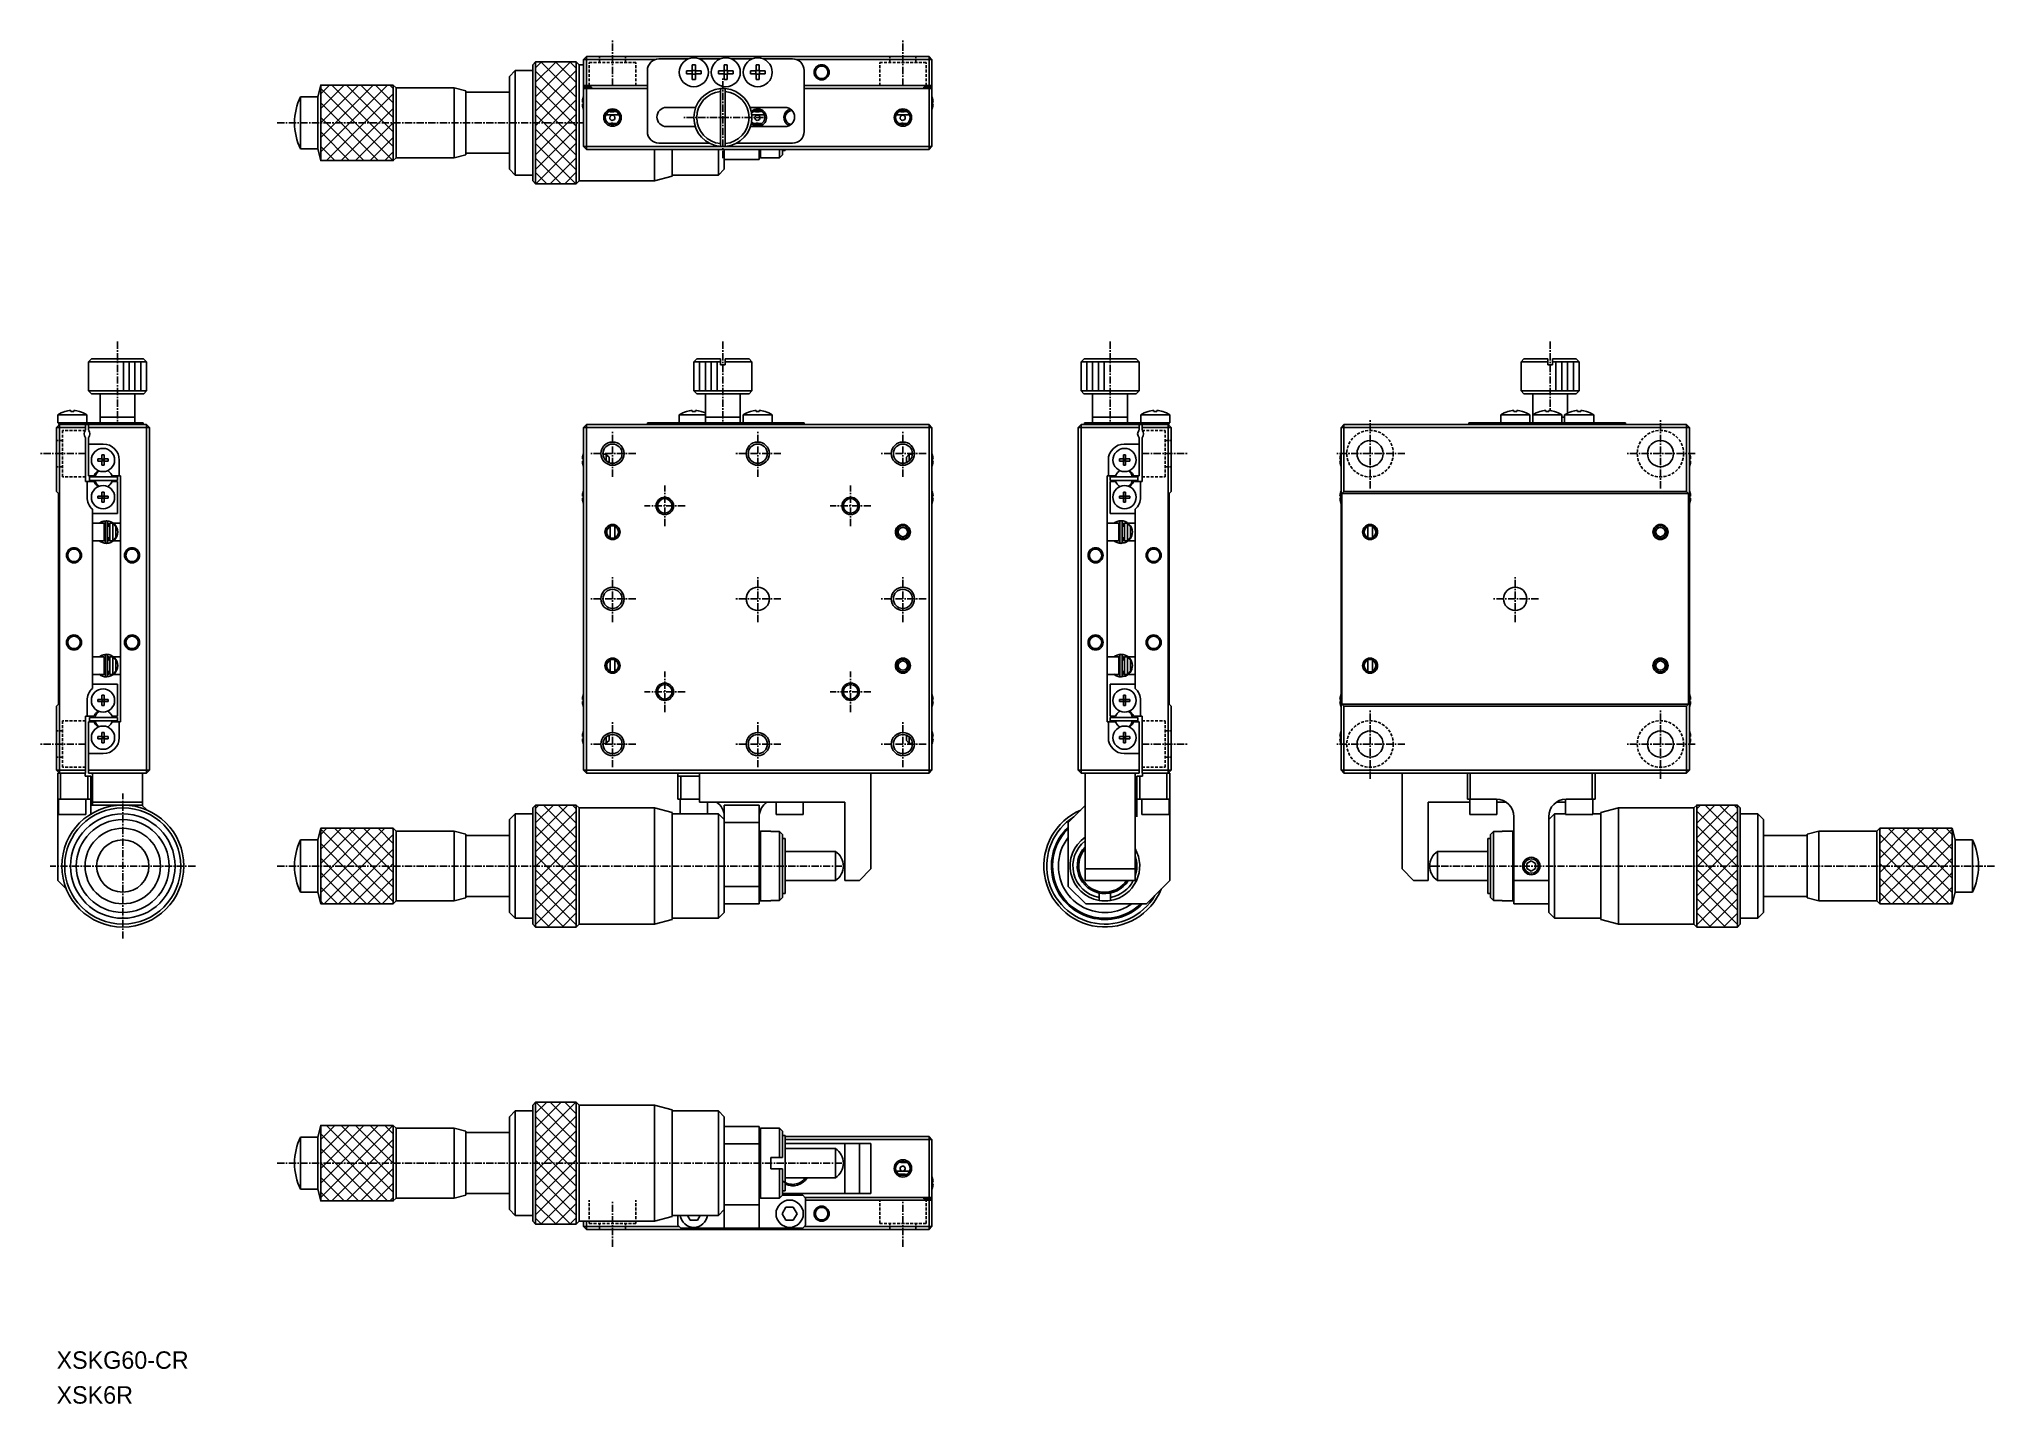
# Model space of a CAD drawing. Extents: x 918 to 1255, y 43 to 278.
import ezdxf

# ---------------------------------------------------------------- set-up
doc = ezdxf.new("R2010")
doc.units = 0
doc.linetypes.add('CENTER', pattern=[2, 1.25, -0.25, 0.25, -0.25])
doc.linetypes.add('DASHED', pattern=[0.75, 0.5, -0.25])
doc.layers.get('0').update_dxf_attribs({"linetype": 'CONTINUOUS'})
doc.layers.add('CENTER', color=1, linetype='CENTER')

msp = doc.modelspace()

# ---------------------------------------------------------------- texts
at = {"color": 7, "linetype": 'CONTINUOUS'}
for s, p in [('XSKG60-CR', (921.21, 48.83)), ('XSK6R', (921.21, 42.83))]:
    msp.add_text(s, height=3, dxfattribs=at).set_placement(p)

# ---------------------------------------------------------------- linework, layer by layer
at = {"color": 7, "linetype": 'CONTINUOUS'}
for p, q in [((1003.19, 273.33), (1003.69, 273.83)), ((1003.19, 273.33), (1003.19, 272.33)), ((1003.19, 273.33), (1003.19, 253.33)), ((1010.69, 273.83), (1011.19, 273.33)), ((1011.19, 273.33), (1011.19, 253.33)), ((1011.19, 273.33), (1011.94, 273.33)), ((1011.94, 274.23), (1012.44, 274.73)), ((1012.44, 274.23), (1011.94, 274.23)), ((1011.94, 274.23), (1011.94, 269.73)), ((1071.44, 274.73), (1012.44, 274.73)), ((1012.44, 274.23), (1012.44, 274.73)), ((1012.44, 274.23), (1024.32, 274.23)), ((1012.44, 269.73), (1012.44, 274.23)), ((1029.96, 274.33), (1024.94, 274.33)), ((1030.68, 273.29), (1030.68, 272.29)), ((1031.2, 273.29), (1030.68, 273.29)), ((1031.2, 272.29), (1031.2, 273.29)), ((1035.46, 274.33), (1031.92, 274.33)), ((1036.18, 273.29), (1036.18, 272.29)), ((1036.7, 273.29), (1036.18, 273.29)), ((1036.7, 272.29), (1036.7, 273.29)), ((1040.96, 274.33), (1037.42, 274.33)), ((1041.68, 273.29), (1041.68, 272.29)), ((1042.2, 273.29), (1041.68, 273.29)), ((1042.2, 272.29), (1042.2, 273.29)), ((1047.94, 274.33), (1042.92, 274.33)), ((1048.56, 274.23), (1071.44, 274.23)), ((1071.94, 274.23), (1071.44, 274.73)), ((1071.44, 274.23), (1071.44, 274.73)), ((1071.94, 274.23), (1071.44, 274.23)), ((1071.44, 274.23), (1071.44, 269.73)), ((1071.94, 269.73), (1071.94, 274.23)), ((966.19, 267.83), (966.69, 269.83)), ((979.19, 269.83), (979.69, 269.33)), ((999.19, 271.33), (1000.19, 272.33)), ((999.19, 271.33), (999.19, 268.58)), ((999.19, 271.33), (999.19, 255.33)), ((1000.19, 272.33), (1000.19, 254.33)), ((1000.19, 272.33), (1003.19, 272.33)), ((1003.19, 272.33), (1003.19, 265.83)), ((1003.19, 272.33), (1003.19, 254.33)), ((1012.44, 269.73), (1011.94, 269.73)), ((1011.94, 269.73), (1011.94, 269.48)), ((1022.94, 269.73), (1012.44, 269.73)), ((1022.94, 272.33), (1022.94, 261.83)), ((1029.68, 272.29), (1029.68, 271.77)), ((1030.68, 272.29), (1029.68, 272.29)), ((1029.68, 271.77), (1030.68, 271.77)), ((1029.68, 271.77), (1030.64, 271.77)), ((1030.64, 272.29), (1030.64, 271.77)), ((1030.64, 271.77), (1030.68, 271.77)), ((1031.2, 272.34), (1030.68, 272.34)), ((1030.68, 271.77), (1030.68, 270.78)), ((1030.68, 271.73), (1031.2, 271.73)), ((1030.68, 270.78), (1031.2, 270.78)), ((1032.2, 272.29), (1031.2, 272.29)), ((1031.2, 271.77), (1032.2, 271.77)), ((1031.2, 270.78), (1031.2, 271.77)), ((1031.2, 271.77), (1031.24, 271.77)), ((1031.24, 271.77), (1031.24, 272.29)), ((1032.2, 271.77), (1031.24, 271.77)), ((1032.2, 271.77), (1032.2, 272.29)), ((1035.18, 272.29), (1035.18, 271.77)), ((1036.18, 272.29), (1035.18, 272.29)), ((1035.18, 271.77), (1036.18, 271.77)), ((1035.18, 271.77), (1036.14, 271.77)), ((1036.14, 272.29), (1036.14, 271.77)), ((1036.14, 271.77), (1036.18, 271.77)), ((1036.7, 272.34), (1036.18, 272.34)), ((1036.18, 271.77), (1036.18, 270.78)), ((1036.18, 271.73), (1036.7, 271.73)), ((1036.18, 270.78), (1036.7, 270.78)), ((1037.7, 272.29), (1036.7, 272.29)), ((1036.7, 271.77), (1037.7, 271.77)), ((1036.7, 270.78), (1036.7, 271.77)), ((1036.7, 271.77), (1036.74, 271.77)), ((1036.74, 271.77), (1036.74, 272.29)), ((1037.7, 271.77), (1036.74, 271.77)), ((1037.7, 271.77), (1037.7, 272.29)), ((1040.68, 272.29), (1040.68, 271.77)), ((1041.68, 272.29), (1040.68, 272.29)), ((1040.68, 271.77), (1041.68, 271.77)), ((1040.68, 271.77), (1041.64, 271.77)), ((1041.64, 272.29), (1041.64, 271.77)), ((1041.64, 271.77), (1041.68, 271.77)), ((1042.2, 272.34), (1041.68, 272.34)), ((1041.68, 271.77), (1041.68, 270.78)), ((1041.68, 271.73), (1042.2, 271.73)), ((1041.68, 270.78), (1042.2, 270.78)), ((1043.2, 272.29), (1042.2, 272.29)), ((1042.2, 271.77), (1043.2, 271.77)), ((1042.2, 270.78), (1042.2, 271.77)), ((1042.2, 271.77), (1042.24, 271.77)), ((1042.24, 271.77), (1042.24, 272.29)), ((1043.2, 271.77), (1042.24, 271.77)), ((1043.2, 271.77), (1043.2, 272.29)), ((1049.94, 261.83), (1049.94, 272.33)), ((1071.44, 269.73), (1049.94, 269.73)), ((1071.94, 269.73), (1071.44, 269.73)), ((1071.94, 269.48), (1071.94, 269.73)), ((963.2, 267.83), (963.2, 258.83)), ((963.2, 267.83), (966.19, 267.83)), ((966.19, 267.83), (966.19, 258.83)), ((979.69, 269.33), (979.69, 257.33)), ((979.69, 269.33), (989.69, 269.33)), ((989.69, 269.33), (989.69, 257.33)), ((989.69, 269.33), (991.69, 268.83)), ((991.69, 268.83), (991.69, 257.83)), ((991.69, 268.58), (999.19, 268.58)), ((999.19, 268.58), (999.19, 265.83)), ((999.19, 268.58), (999.19, 258.08)), ((1011.87, 266.91), (1011.75, 266.91)), ((1011.75, 266.55), (1011.87, 266.55)), ((1011.87, 267.62), (1011.87, 267.62)), ((1011.87, 266.55), (1011.87, 266.91)), ((1011.94, 269.48), (1013.34, 269.48)), ((1011.94, 269.23), (1011.94, 269.48)), ((1011.94, 269.23), (1011.94, 259.23)), ((1012.44, 269.23), (1011.94, 269.23)), ((1012.44, 269.23), (1022.94, 269.23)), ((1012.44, 259.23), (1012.44, 269.23)), ((1013.34, 269.48), (1013.34, 269.23)), ((1035.54, 268.72), (1035.54, 269.22)), ((1035.54, 259.75), (1035.54, 268.72)), ((1036.34, 269.22), (1036.34, 268.72)), ((1036.34, 268.72), (1036.34, 259.75)), ((1049.94, 269.23), (1071.44, 269.23)), ((1070.54, 269.48), (1071.94, 269.48)), ((1070.54, 269.48), (1070.54, 269.23)), ((1071.44, 269.23), (1071.44, 259.23)), ((1071.94, 269.23), (1071.44, 269.23)), ((1071.94, 269.48), (1071.94, 269.23)), ((1071.94, 259.23), (1071.94, 269.23)), ((1072.01, 267.62), (1072.01, 267.62)), ((1072.01, 266.91), (1072.01, 266.55)), ((1072.13, 266.91), (1072.01, 266.91)), ((1072.01, 266.55), (1072.13, 266.55)), ((1011.87, 265.85), (1011.87, 265.85)), ((1015.79, 264.73), (1018.09, 264.73)), ((1031.26, 265.98), (1026.24, 265.98)), ((1046.64, 265.98), (1040.62, 265.98)), ((1040.91, 264.73), (1043.09, 264.73)), ((1065.79, 264.73), (1068.09, 264.73)), ((1072.01, 265.85), (1072.01, 265.85)), ((999.19, 260.83), (999.19, 258.08)), ((1003.19, 260.83), (1003.19, 254.33)), ((1024.94, 259.83), (1033.56, 259.83)), ((1026.24, 262.68), (1031.19, 262.68)), ((1035.54, 259.25), (1035.54, 259.75)), ((1036.34, 259.75), (1036.34, 259.25)), ((1038.31, 259.83), (1047.94, 259.83)), ((1040.69, 262.68), (1046.64, 262.68)), ((966.19, 258.83), (963.2, 258.83)), ((966.69, 256.83), (966.19, 258.83)), ((979.69, 257.33), (979.19, 256.83)), ((989.69, 257.33), (979.69, 257.33)), ((991.69, 257.83), (989.69, 257.33)), ((999.19, 258.08), (991.69, 258.08)), ((999.19, 258.08), (999.19, 255.33)), ((1011.94, 259.23), (1012.44, 258.73)), ((1011.94, 259.23), (1012.44, 259.23)), ((1035.94, 259.23), (1012.44, 259.23)), ((1012.44, 259.23), (1012.44, 258.73)), ((1012.44, 258.73), (1071.44, 258.73)), ((1024.19, 258.73), (1024.19, 253.33)), ((1027.19, 258.73), (1027.19, 254.13)), ((1035.19, 258.73), (1035.19, 254.33)), ((1071.44, 259.23), (1035.94, 259.23)), ((1036.19, 258.73), (1036.19, 257.03)), ((1036.19, 257.03), (1036.19, 255.33)), ((1036.19, 257.03), (1042.19, 257.03)), ((1042.19, 257.03), (1042.19, 258.73)), ((1042.39, 257.33), (1042.19, 257.53)), ((1042.39, 257.33), (1042.39, 258.73)), ((1045.69, 257.33), (1042.39, 257.33)), ((1045.69, 258.73), (1045.69, 257.33)), ((1046.19, 257.83), (1045.69, 257.33)), ((1046.19, 257.83), (1046.19, 258.73)), ((1046.69, 258.58), (1046.19, 258.58)), ((1046.69, 258.73), (1046.69, 258.58)), ((1071.44, 259.23), (1071.94, 259.23)), ((1071.44, 258.73), (1071.94, 259.23)), ((1071.44, 258.73), (1071.44, 259.23)), ((1000.19, 254.33), (999.19, 255.33)), ((1003.19, 254.33), (1000.19, 254.33)), ((1003.19, 254.33), (1003.19, 253.33)), ((1003.69, 252.83), (1003.19, 253.33)), ((1011.19, 253.33), (1010.69, 252.83)), ((1024.19, 253.33), (1011.19, 253.33)), ((1027.19, 254.13), (1024.19, 253.33)), ((1035.19, 254.33), (1027.19, 254.33)), ((1036.19, 255.33), (1035.19, 254.33)), ((927.23, 222.68), (926.73, 222.18)), ((936.19, 222.68), (927.23, 222.68)), ((936.69, 222.18), (936.19, 222.68)), ((1030.94, 222.18), (1031.44, 222.68)), ((1035.54, 222.68), (1031.44, 222.68)), ((1035.54, 222.68), (1031.44, 222.68)), ((1035.54, 222.18), (1035.54, 222.68)), ((1040.44, 222.68), (1036.34, 222.68)), ((1040.44, 222.68), (1036.34, 222.68)), ((1036.34, 222.68), (1036.34, 222.18)), ((1040.44, 222.68), (1040.94, 222.18)), ((1098.13, 222.68), (1097.63, 222.18)), ((1107.09, 222.68), (1098.13, 222.68)), ((1107.59, 222.18), (1107.09, 222.68)), ((1173.38, 222.18), (1173.88, 222.68)), ((1177.98, 222.68), (1173.88, 222.68)), ((1177.98, 222.18), (1177.98, 222.68)), ((1182.88, 222.68), (1178.78, 222.68)), ((1178.78, 222.68), (1178.78, 222.18)), ((1182.88, 222.68), (1183.38, 222.18)), ((926.73, 221.68), (926.71, 221.68)), ((926.71, 217.18), (926.71, 221.68)), ((926.73, 222.18), (936.69, 222.18)), ((926.73, 222.18), (926.73, 221.68)), ((936.69, 221.68), (936.69, 222.18)), ((936.71, 221.68), (936.69, 221.68)), ((936.71, 221.68), (936.71, 217.18)), ((1030.94, 222.18), (1035.54, 222.18)), ((1030.94, 217.18), (1030.94, 222.18)), ((1035.54, 221.68), (1035.54, 222.18)), ((1036.34, 221.68), (1035.54, 221.68)), ((1036.34, 221.68), (1035.54, 221.68)), ((1036.34, 222.18), (1040.94, 222.18)), ((1036.34, 222.18), (1036.34, 221.68)), ((1040.94, 222.18), (1040.94, 217.18)), ((1097.63, 221.68), (1097.61, 221.68)), ((1097.61, 217.18), (1097.61, 221.68)), ((1097.63, 222.18), (1107.59, 222.18)), ((1097.63, 222.18), (1097.63, 221.68)), ((1107.59, 221.68), (1107.59, 222.18)), ((1107.61, 221.68), (1107.59, 221.68)), ((1107.61, 221.68), (1107.61, 217.18)), ((1173.38, 222.18), (1177.98, 222.18)), ((1173.38, 217.18), (1173.38, 222.18)), ((1177.98, 221.68), (1177.98, 222.18)), ((1178.78, 221.68), (1177.98, 221.68)), ((1178.78, 222.18), (1183.38, 222.18)), ((1178.78, 222.18), (1178.78, 221.68)), ((1183.38, 222.18), (1183.38, 217.18)), ((936.71, 217.18), (926.71, 217.18)), ((927.21, 216.68), (926.71, 217.18)), ((927.21, 216.68), (936.21, 216.68)), ((928.71, 212.68), (928.71, 216.68)), ((934.71, 216.68), (934.71, 212.68)), ((936.71, 217.18), (936.21, 216.68)), ((1040.94, 217.18), (1030.94, 217.18)), ((1031.44, 216.68), (1030.94, 217.18)), ((1031.44, 216.68), (1040.44, 216.68)), ((1032.94, 212.68), (1032.94, 216.68)), ((1038.94, 216.68), (1038.94, 212.68)), ((1040.94, 217.18), (1040.44, 216.68)), ((1107.61, 217.18), (1097.61, 217.18)), ((1098.11, 216.68), (1097.61, 217.18)), ((1098.11, 216.68), (1107.11, 216.68)), ((1099.61, 212.68), (1099.61, 216.68)), ((1105.61, 216.68), (1105.61, 212.68)), ((1107.61, 217.18), (1107.11, 216.68)), ((1178.38, 217.18), (1173.38, 217.18)), ((1173.88, 216.68), (1173.38, 217.18)), ((1173.88, 216.68), (1178.38, 216.68)), ((1173.88, 216.68), (1175.38, 216.68)), ((1175.38, 216.68), (1181.38, 216.68)), ((1178.38, 216.68), (1175.38, 216.68)), ((1175.38, 213.08), (1175.38, 216.68)), ((1183.38, 217.18), (1178.38, 217.18)), ((1178.38, 216.68), (1182.88, 216.68)), ((1181.38, 216.68), (1178.38, 216.68)), ((1181.38, 216.68), (1182.88, 216.68)), ((1181.38, 216.68), (1181.38, 213.37)), ((1183.38, 217.18), (1182.88, 216.68)), ((926.41, 213.08), (921.41, 213.08)), ((921.41, 211.68), (921.41, 213.08)), ((922.65, 213.65), (922.65, 213.65)), ((923.65, 213.82), (923.65, 213.65)), ((923.65, 213.65), (924.17, 213.65)), ((924.17, 213.65), (924.17, 213.82)), ((925.17, 213.65), (925.17, 213.65)), ((926.41, 213.08), (926.41, 211.68)), ((934.71, 212.68), (928.71, 212.68)), ((928.71, 212.68), (934.71, 212.68)), ((928.71, 211.68), (928.71, 212.68)), ((934.71, 212.68), (934.71, 211.68)), ((1032.94, 213.08), (1028.44, 213.08)), ((1028.44, 211.68), (1028.44, 213.08)), ((1029.68, 213.65), (1029.68, 213.65)), ((1029.68, 213.65), (1029.68, 213.65)), ((1030.68, 213.82), (1030.68, 213.65)), ((1030.68, 213.65), (1031.2, 213.65)), ((1031.2, 213.65), (1031.2, 213.82)), ((1032.2, 213.65), (1032.2, 213.65)), ((1032.2, 213.65), (1032.2, 213.65)), ((1038.94, 212.68), (1032.94, 212.68)), ((1032.94, 212.68), (1038.94, 212.68)), ((1032.94, 211.68), (1032.94, 212.68)), ((1038.94, 212.68), (1038.94, 211.68)), ((1044.44, 213.08), (1039.44, 213.08)), ((1039.44, 211.68), (1039.44, 213.08)), ((1040.68, 213.65), (1040.68, 213.65)), ((1040.68, 213.65), (1040.68, 213.65)), ((1041.68, 213.82), (1041.68, 213.65)), ((1041.68, 213.65), (1042.2, 213.65)), ((1042.2, 213.65), (1042.2, 213.82)), ((1043.2, 213.65), (1043.2, 213.65)), ((1043.2, 213.65), (1043.2, 213.65)), ((1044.44, 213.08), (1044.44, 211.68)), ((1105.61, 212.68), (1099.61, 212.68)), ((1099.61, 212.68), (1105.61, 212.68)), ((1099.61, 211.68), (1099.61, 212.68)), ((1105.61, 212.68), (1105.61, 211.68)), ((1112.91, 213.08), (1107.91, 213.08)), ((1107.91, 211.68), (1107.91, 213.08)), ((1109.15, 213.65), (1109.15, 213.65)), ((1110.15, 213.82), (1110.15, 213.65)), ((1110.15, 213.65), (1110.67, 213.65)), ((1110.67, 213.65), (1110.67, 213.82)), ((1111.67, 213.65), (1111.67, 213.65)), ((1112.91, 213.08), (1112.91, 211.68)), ((1172.38, 213.08), (1169.88, 213.08)), ((1169.88, 211.68), (1169.88, 213.08)), ((1171.12, 213.65), (1171.12, 213.65)), ((1172.12, 213.82), (1172.12, 213.65)), ((1172.12, 213.65), (1172.64, 213.65)), ((1174.88, 213.08), (1172.38, 213.08)), ((1172.64, 213.65), (1172.64, 213.82)), ((1173.64, 213.65), (1173.64, 213.65)), ((1174.88, 213.08), (1174.88, 211.68)), ((1177.88, 213.08), (1175.38, 213.08)), ((1175.38, 211.68), (1175.38, 213.08)), ((1176.62, 213.65), (1176.62, 213.65)), ((1177.62, 213.82), (1177.62, 213.65)), ((1177.62, 213.65), (1178.14, 213.65)), ((1180.38, 213.08), (1177.88, 213.08)), ((1178.14, 213.65), (1178.14, 213.82)), ((1179.14, 213.65), (1179.14, 213.65)), ((1180.38, 213.08), (1180.38, 211.68)), ((1180.88, 212.68), (1180.38, 212.68)), ((1180.38, 212.68), (1180.88, 212.68)), ((1183.38, 213.08), (1180.88, 213.08)), ((1180.88, 211.68), (1180.88, 213.08)), ((1182.12, 213.65), (1182.12, 213.65)), ((1183.12, 213.82), (1183.12, 213.65)), ((1183.12, 213.65), (1183.64, 213.65)), ((1185.88, 213.08), (1183.38, 213.08)), ((1183.64, 213.65), (1183.64, 213.82)), ((1184.64, 213.65), (1184.64, 213.65)), ((1185.88, 213.08), (1185.88, 211.68)), ((921.71, 211.38), (921.21, 210.88)), ((921.71, 210.88), (921.21, 210.88)), ((921.21, 210.88), (921.21, 199.88)), ((921.61, 211.68), (921.41, 211.68)), ((921.61, 211.68), (921.61, 211.38)), ((923.61, 211.68), (921.61, 211.68)), ((921.61, 211.38), (921.71, 211.38)), ((921.71, 211.38), (921.71, 210.88)), ((926.21, 211.38), (921.71, 211.38)), ((921.71, 210.88), (926.21, 210.88)), ((921.71, 151.88), (921.71, 210.88)), ((923.61, 211.68), (924.98, 211.68)), ((924.98, 211.68), (934.11, 211.68)), ((926.71, 211.38), (926.21, 211.38)), ((926.21, 211.38), (926.21, 210.88)), ((926.21, 210.88), (926.21, 210.45)), ((926.21, 209.12), (926.21, 201.58)), ((936.71, 211.38), (926.71, 211.38)), ((926.71, 211.38), (926.71, 210.88)), ((926.71, 210.88), (936.71, 210.88)), ((926.71, 210.45), (926.71, 210.88)), ((926.71, 208.03), (926.71, 209.12)), ((936.11, 211.68), (934.11, 211.68)), ((936.11, 211.38), (936.11, 211.68)), ((936.71, 210.88), (936.71, 211.38)), ((936.71, 211.38), (937.21, 210.88)), ((936.71, 210.88), (936.71, 151.88)), ((936.71, 210.88), (937.21, 210.88)), ((937.21, 151.88), (937.21, 210.88)), ((1011.94, 210.88), (1012.44, 211.38)), ((1011.94, 210.88), (1011.94, 151.88)), ((1011.94, 210.88), (1012.44, 210.88)), ((1012.44, 211.38), (1012.44, 210.88)), ((1071.44, 211.38), (1012.44, 211.38)), ((1012.44, 151.88), (1012.44, 210.88)), ((1012.44, 210.88), (1071.44, 210.88)), ((1022.94, 211.68), (1022.94, 211.38)), ((1024.94, 211.68), (1022.94, 211.68)), ((1024.94, 211.68), (1029.86, 211.68)), ((1029.86, 211.68), (1032.01, 211.68)), ((1032.01, 211.68), (1037.51, 211.68)), ((1037.51, 211.68), (1040.86, 211.68)), ((1040.86, 211.68), (1043.01, 211.68)), ((1043.01, 211.68), (1047.94, 211.68)), ((1049.94, 211.68), (1047.94, 211.68)), ((1049.94, 211.38), (1049.94, 211.68)), ((1071.44, 211.38), (1071.94, 210.88)), ((1071.44, 210.88), (1071.44, 211.38)), ((1071.44, 210.88), (1071.44, 151.88)), ((1071.44, 210.88), (1071.94, 210.88)), ((1071.94, 151.88), (1071.94, 210.88)), ((1097.11, 210.88), (1097.61, 211.38)), ((1097.11, 210.88), (1097.11, 151.88)), ((1097.11, 210.88), (1097.61, 210.88)), ((1097.61, 211.38), (1097.61, 210.88)), ((1107.61, 211.38), (1097.61, 211.38)), ((1097.61, 210.88), (1107.61, 210.88)), ((1097.61, 151.88), (1097.61, 210.88)), ((1098.21, 211.68), (1098.21, 211.38)), ((1100.21, 211.68), (1098.21, 211.68)), ((1100.21, 211.68), (1109.33, 211.68)), ((1108.11, 211.38), (1107.61, 211.38)), ((1107.61, 210.88), (1107.61, 211.38)), ((1107.61, 210.88), (1107.61, 210.45)), ((1107.61, 209.12), (1107.61, 208.03)), ((1112.61, 211.38), (1108.11, 211.38)), ((1108.11, 210.88), (1108.11, 211.38)), ((1108.11, 210.88), (1112.61, 210.88)), ((1108.11, 210.45), (1108.11, 210.88)), ((1108.11, 201.58), (1108.11, 209.12)), ((1109.33, 211.68), (1110.71, 211.68)), ((1112.71, 211.68), (1110.71, 211.68)), ((1112.61, 211.38), (1112.71, 211.38)), ((1112.61, 211.38), (1113.11, 210.88)), ((1112.61, 210.88), (1112.61, 211.38)), ((1112.61, 210.88), (1112.61, 151.88)), ((1112.61, 210.88), (1113.11, 210.88)), ((1112.91, 211.68), (1112.71, 211.68)), ((1112.71, 211.38), (1112.71, 211.68)), ((1113.11, 199.88), (1113.11, 210.88)), ((1142.38, 210.88), (1142.88, 211.38)), ((1142.38, 210.88), (1142.88, 210.88)), ((1142.38, 210.88), (1142.38, 151.88)), ((1142.88, 211.38), (1142.88, 210.88)), ((1165.75, 211.38), (1142.88, 211.38)), ((1142.88, 210.88), (1201.88, 210.88)), ((1142.88, 199.88), (1142.88, 210.88)), ((1166.38, 211.68), (1164.38, 211.68)), ((1164.38, 211.68), (1164.38, 211.38)), ((1165.75, 211.38), (1166.38, 211.38)), ((1166.38, 211.68), (1171.3, 211.68)), ((1189.38, 211.38), (1166.38, 211.38)), ((1171.3, 211.68), (1171.4, 211.68)), ((1172.38, 211.68), (1171.4, 211.68)), ((1173.36, 211.68), (1172.38, 211.68)), ((1173.36, 211.68), (1173.45, 211.68)), ((1173.45, 211.68), (1176.8, 211.68)), ((1176.8, 211.68), (1176.9, 211.68)), ((1177.88, 211.68), (1176.9, 211.68)), ((1178.86, 211.68), (1177.88, 211.68)), ((1178.86, 211.68), (1178.95, 211.68)), ((1178.95, 211.68), (1182.3, 211.68)), ((1182.3, 211.68), (1182.4, 211.68)), ((1183.38, 211.68), (1182.4, 211.68)), ((1184.36, 211.68), (1183.38, 211.68)), ((1184.36, 211.68), (1184.45, 211.68)), ((1184.45, 211.68), (1189.38, 211.68)), ((1191.38, 211.68), (1189.38, 211.68)), ((1189.38, 211.38), (1190, 211.38)), ((1201.88, 211.38), (1190, 211.38)), ((1191.38, 211.38), (1191.38, 211.68)), ((1201.88, 211.38), (1201.88, 210.88)), ((1201.88, 211.38), (1202.38, 210.88)), ((1201.88, 210.88), (1201.88, 199.88)), ((1202.38, 210.88), (1201.88, 210.88)), ((1202.38, 151.88), (1202.38, 210.88)), ((926.71, 208.03), (929.26, 208.03)), ((926.71, 202.58), (926.71, 208.03)), ((929.03, 206.17), (929.03, 205.46)), ((929.39, 206.17), (929.03, 206.17)), ((929.39, 205.46), (929.39, 206.17)), ((1011.87, 206.17), (1011.87, 206.17)), ((1015.29, 206.28), (1015.84, 206.28)), ((1015.84, 206.28), (1015.84, 205.21)), ((1015.84, 206.28), (1016.04, 206.08)), ((1016.04, 206.08), (1016.34, 205.78)), ((1016.34, 204.85), (1016.34, 205.78)), ((1067.54, 205.78), (1067.84, 206.08)), ((1067.54, 205.78), (1067.54, 204.85)), ((1067.84, 206.08), (1068.04, 206.28)), ((1068.04, 205.19), (1068.04, 206.28)), ((1068.04, 206.28), (1068.59, 206.28)), ((1072.01, 206.17), (1072.01, 206.17)), ((1104.93, 206.17), (1104.93, 205.46)), ((1105.29, 206.17), (1104.93, 206.17)), ((1107.61, 208.03), (1105.06, 208.03)), ((1105.29, 205.46), (1105.29, 206.17)), ((1107.61, 202.58), (1107.61, 208.03)), ((1142.31, 206.17), (1142.31, 206.17)), ((1202.45, 206.17), (1202.45, 206.17)), ((926.71, 202.58), (927.66, 202.58)), ((926.91, 202.38), (926.91, 201.78)), ((926.91, 202.38), (931.71, 202.38)), ((927.81, 202.84), (927.66, 202.58)), ((928.32, 205.46), (928.32, 205.1)), ((929.03, 205.46), (928.32, 205.46)), ((928.32, 205.1), (929.03, 205.1)), ((929.04, 205.45), (929.03, 205.46)), ((929.04, 205.12), (929.03, 205.1)), ((929.03, 205.1), (929.03, 204.4)), ((929.03, 204.4), (929.39, 204.4)), ((929.38, 205.45), (929.04, 205.45)), ((929.04, 205.45), (929.04, 205.12)), ((929.04, 205.12), (929.38, 205.12)), ((929.38, 205.45), (929.39, 205.46)), ((929.38, 205.12), (929.38, 205.45)), ((929.38, 205.12), (929.39, 205.1)), ((930.1, 205.46), (929.39, 205.46)), ((929.39, 205.1), (930.1, 205.1)), ((929.39, 204.4), (929.39, 205.1)), ((930.1, 205.1), (930.1, 205.46)), ((930.76, 202.58), (930.61, 202.84)), ((930.76, 202.58), (932.01, 202.58)), ((931.71, 202.38), (931.71, 201.78)), ((932.01, 205.28), (932.01, 202.58)), ((932.21, 202.58), (932.01, 202.58)), ((932.21, 160.18), (932.21, 202.58)), ((1011.87, 205.46), (1011.75, 205.46)), ((1011.75, 205.1), (1011.87, 205.1)), ((1011.87, 205.1), (1011.87, 205.46)), ((1011.87, 204.4), (1011.87, 204.4)), ((1072.01, 205.46), (1072.01, 205.1)), ((1072.13, 205.46), (1072.01, 205.46)), ((1072.01, 205.1), (1072.13, 205.1)), ((1072.01, 204.4), (1072.01, 204.4)), ((1102.11, 202.58), (1102.11, 160.18)), ((1102.11, 202.58), (1102.31, 202.58)), ((1102.31, 205.28), (1102.31, 202.58)), ((1103.56, 202.58), (1102.31, 202.58)), ((1102.61, 202.38), (1107.41, 202.38)), ((1102.61, 202.38), (1102.61, 201.78)), ((1103.71, 202.84), (1103.56, 202.58)), ((1104.22, 205.46), (1104.22, 205.1)), ((1104.93, 205.46), (1104.22, 205.46)), ((1104.22, 205.1), (1104.93, 205.1)), ((1104.94, 205.45), (1104.93, 205.46)), ((1104.94, 205.12), (1104.93, 205.1)), ((1104.93, 205.1), (1104.93, 204.4)), ((1104.93, 204.4), (1105.29, 204.4)), ((1105.28, 205.45), (1104.94, 205.45)), ((1104.94, 205.45), (1104.94, 205.12)), ((1104.94, 205.12), (1105.28, 205.12)), ((1105.28, 205.45), (1105.29, 205.46)), ((1105.28, 205.12), (1105.28, 205.45)), ((1105.28, 205.12), (1105.29, 205.1)), ((1106, 205.46), (1105.29, 205.46)), ((1105.29, 204.4), (1105.29, 205.1)), ((1105.29, 205.1), (1106, 205.1)), ((1106, 205.1), (1106, 205.46)), ((1106.66, 202.58), (1106.51, 202.84)), ((1107.61, 202.58), (1106.66, 202.58)), ((1107.41, 202.38), (1107.41, 201.78)), ((1142.31, 205.46), (1142.19, 205.46)), ((1142.19, 205.1), (1142.31, 205.1)), ((1142.31, 205.1), (1142.31, 205.46)), ((1142.31, 204.4), (1142.31, 204.4)), ((1202.45, 205.46), (1202.45, 205.1)), ((1202.57, 205.46), (1202.45, 205.46)), ((1202.45, 205.1), (1202.57, 205.1)), ((1202.45, 204.4), (1202.45, 204.4)), ((921.56, 199.53), (921.21, 199.88)), ((921.56, 163.23), (921.56, 199.53)), ((926.21, 201.58), (926.46, 201.58)), ((926.46, 201.58), (926.46, 198.88)), ((926.46, 201.58), (927.66, 201.58)), ((931.71, 201.78), (926.91, 201.78)), ((927.81, 201.32), (927.66, 201.58)), ((928.32, 199.06), (928.32, 198.7)), ((929.03, 199.06), (928.32, 199.06)), ((929.03, 199.77), (929.03, 199.06)), ((929.39, 199.77), (929.03, 199.77)), ((929.04, 199.05), (929.03, 199.06)), ((929.38, 199.05), (929.04, 199.05)), ((929.04, 199.05), (929.04, 198.72)), ((929.38, 199.05), (929.39, 199.06)), ((929.38, 198.72), (929.38, 199.05)), ((929.39, 199.06), (929.39, 199.77)), ((930.1, 199.06), (929.39, 199.06)), ((930.1, 198.7), (930.1, 199.06)), ((930.76, 201.58), (930.61, 201.32)), ((930.76, 201.58), (931.71, 201.58)), ((931.71, 196.08), (931.71, 201.58)), ((1011.87, 199.06), (1011.75, 199.06)), ((1011.87, 199.77), (1011.87, 199.77)), ((1011.87, 198.7), (1011.87, 199.06)), ((1072.01, 199.77), (1072.01, 199.77)), ((1072.01, 199.06), (1072.01, 198.7)), ((1072.13, 199.06), (1072.01, 199.06)), ((1107.41, 201.78), (1102.61, 201.78)), ((1102.61, 201.58), (1102.61, 196.08)), ((1103.56, 201.58), (1102.61, 201.58)), ((1103.56, 201.58), (1103.71, 201.32)), ((1104.22, 199.06), (1104.22, 198.7)), ((1104.93, 199.06), (1104.22, 199.06)), ((1105.29, 199.77), (1104.93, 199.77)), ((1104.93, 199.77), (1104.93, 199.06)), ((1104.94, 199.05), (1104.93, 199.06)), ((1105.28, 199.05), (1104.94, 199.05)), ((1104.94, 199.05), (1104.94, 198.72)), ((1105.28, 199.05), (1105.29, 199.06)), ((1105.28, 198.72), (1105.28, 199.05)), ((1105.29, 199.06), (1105.29, 199.77)), ((1106, 199.06), (1105.29, 199.06)), ((1106, 198.7), (1106, 199.06)), ((1106.51, 201.32), (1106.66, 201.58)), ((1107.86, 201.58), (1106.66, 201.58)), ((1107.86, 201.58), (1108.11, 201.58)), ((1107.86, 198.88), (1107.86, 201.58)), ((1113.11, 199.88), (1112.76, 199.53)), ((1112.76, 199.53), (1112.76, 163.23)), ((1142.31, 199.06), (1142.19, 199.06)), ((1142.31, 199.77), (1142.31, 199.77)), ((1142.31, 198.7), (1142.31, 199.06)), ((1142.88, 199.88), (1142.53, 199.53)), ((1202.23, 199.53), (1142.53, 199.53)), ((1142.53, 199.53), (1142.53, 163.23)), ((1201.88, 199.88), (1142.88, 199.88)), ((1202.23, 199.53), (1201.88, 199.88)), ((1202.23, 163.23), (1202.23, 199.53)), ((1202.45, 199.77), (1202.45, 199.77)), ((1202.45, 199.06), (1202.45, 198.7)), ((1202.57, 199.06), (1202.45, 199.06)), ((927.41, 196.81), (927.41, 193.96)), ((927.41, 196.08), (931.71, 196.08)), ((928.32, 198.7), (929.03, 198.7)), ((929.04, 198.72), (929.03, 198.7)), ((929.03, 198.7), (929.03, 198)), ((929.03, 198), (929.39, 198)), ((929.04, 198.72), (929.38, 198.72)), ((929.38, 198.72), (929.39, 198.7)), ((929.39, 198.7), (930.1, 198.7)), ((929.39, 198), (929.39, 198.7)), ((1011.75, 198.7), (1011.87, 198.7)), ((1011.87, 198), (1011.87, 198)), ((1072.01, 198.7), (1072.13, 198.7)), ((1072.01, 198), (1072.01, 198)), ((1106.91, 196.08), (1102.61, 196.08)), ((1104.22, 198.7), (1104.93, 198.7)), ((1104.94, 198.72), (1104.93, 198.7)), ((1104.93, 198.7), (1104.93, 198)), ((1104.93, 198), (1105.29, 198)), ((1104.94, 198.72), (1105.28, 198.72)), ((1105.28, 198.72), (1105.29, 198.7)), ((1105.29, 198), (1105.29, 198.7)), ((1105.29, 198.7), (1106, 198.7)), ((1106.91, 193.96), (1106.91, 196.81)), ((1142.19, 198.7), (1142.31, 198.7)), ((1142.31, 198), (1142.31, 198)), ((1202.45, 198.7), (1202.57, 198.7)), ((1202.45, 198), (1202.45, 198)), ((927.41, 194.38), (929.41, 194.38)), ((927.41, 193.96), (927.41, 191.81)), ((928.57, 194.38), (929.05, 194.67)), ((929.04, 194.67), (929.04, 194.67)), ((929.04, 194.67), (929.13, 194.38)), ((929.09, 194.69), (929.78, 194.83)), ((929.41, 194.38), (929.41, 191.38)), ((929.41, 193.88), (929.61, 193.88)), ((929.61, 191.13), (929.61, 194.63)), ((930, 194.63), (930, 191.13)), ((930.41, 194.32), (930, 194.43)), ((930, 193.88), (930.41, 193.88)), ((930.21, 193.88), (930.21, 194.38)), ((930.21, 194.38), (930.22, 194.38)), ((930.22, 194.38), (930.22, 194.38)), ((930.22, 194.38), (930.22, 194.38)), ((930.22, 194.38), (930.22, 194.38)), ((930.22, 194.38), (930.22, 194.38)), ((930.41, 191.38), (930.41, 194.38)), ((930.41, 193.88), (930.41, 194.38)), ((930.41, 194.38), (930.91, 194.38)), ((930.41, 193.88), (930.41, 191.88)), ((930.41, 191.88), (930.41, 193.88)), ((930.91, 194.38), (930.91, 194.33)), ((930.91, 194.33), (930.91, 191.44)), ((931.41, 193.8), (930.91, 194.33)), ((931.05, 194.38), (931.05, 194.38)), ((931.05, 194.38), (932.21, 194.38)), ((931.41, 191.97), (931.41, 193.8)), ((1016.55, 193.8), (1016.53, 191.97)), ((1016.55, 193.8), (1016.55, 193.89)), ((1017.33, 191.88), (1017.35, 193.88)), ((1017.33, 191.96), (1017.35, 193.8)), ((1017.35, 193.88), (1017.35, 193.8)), ((1102.11, 194.38), (1104.11, 194.38)), ((1104.11, 194.39), (1104.1, 194.38)), ((1104.31, 194.43), (1104.11, 194.39)), ((1104.11, 194.38), (1104.11, 191.38)), ((1104.11, 193.88), (1104.31, 193.88)), ((1104.31, 191.13), (1104.31, 194.63)), ((1104.7, 194.63), (1104.7, 191.13)), ((1105.11, 194.32), (1104.7, 194.43)), ((1104.7, 193.88), (1105.11, 193.88)), ((1104.91, 193.88), (1104.91, 194.32)), ((1104.91, 193.88), (1104.91, 194.32)), ((1105.11, 191.38), (1105.11, 194.38)), ((1105.11, 194.38), (1105.61, 194.38)), ((1105.22, 194.69), (1105.27, 194.67)), ((1105.27, 194.67), (1105.29, 194.66)), ((1105.28, 194.67), (1105.28, 194.67)), ((1105.61, 194.38), (1105.61, 194.33)), ((1105.61, 194.33), (1105.61, 191.44)), ((1106.11, 193.8), (1105.61, 194.33)), ((1105.75, 194.38), (1106.91, 194.38)), ((1106.11, 191.97), (1106.11, 193.8)), ((1106.91, 191.81), (1106.91, 193.96)), ((1146.98, 193.8), (1146.98, 193.88)), ((1146.98, 193.8), (1146.98, 191.97)), ((1147.78, 193.88), (1147.78, 193.8)), ((1147.78, 191.97), (1147.78, 193.8)), ((927.41, 191.81), (927.41, 170.96)), ((929.41, 191.38), (927.41, 191.38)), ((929.05, 191.1), (929.03, 191.11)), ((929.04, 191.1), (929.05, 191.1)), ((929.05, 191.1), (929.05, 191.1)), ((929.05, 191.1), (929.05, 191.1)), ((929.05, 191.1), (929.05, 191.1)), ((929.08, 191.08), (929.05, 191.1)), ((929.09, 191.08), (929.08, 191.08)), ((929.1, 191.08), (929.09, 191.08)), ((929.09, 191.08), (929.09, 191.08)), ((929.09, 191.08), (929.09, 191.08)), ((929.09, 191.08), (929.09, 191.08)), ((929.09, 191.08), (929.09, 191.08)), ((929.1, 191.07), (929.1, 191.08)), ((929.1, 191.08), (929.1, 191.08)), ((929.1, 191.08), (929.1, 191.08)), ((929.1, 191.08), (929.1, 191.08)), ((929.1, 191.08), (929.1, 191.08)), ((929.1, 191.08), (929.1, 191.08)), ((929.1, 191.07), (929.1, 191.07)), ((929.4, 191.38), (929.41, 191.38)), ((929.61, 191.88), (929.41, 191.88)), ((929.41, 191.38), (929.61, 191.34)), ((930.41, 191.88), (930, 191.88)), ((930, 191.34), (930.41, 191.45)), ((930.21, 191.38), (930.21, 191.88)), ((930.22, 191.38), (930.21, 191.38)), ((930.22, 191.38), (930.22, 191.38)), ((930.22, 191.38), (930.22, 191.38)), ((930.22, 191.38), (930.22, 191.38)), ((930.22, 191.38), (930.22, 191.38)), ((930.22, 191.38), (930.22, 191.38)), ((930.22, 191.38), (930.22, 191.38)), ((930.22, 191.38), (930.22, 191.38)), ((930.22, 191.38), (930.22, 191.38)), ((930.41, 191.38), (930.41, 191.88)), ((930.91, 191.38), (930.41, 191.38)), ((930.91, 191.44), (931.41, 191.97)), ((930.91, 191.44), (930.91, 191.38)), ((932.21, 191.38), (931.05, 191.38)), ((931.41, 191.96), (931.41, 191.97)), ((1016.53, 191.89), (1016.53, 191.97)), ((1017.33, 191.96), (1017.33, 191.88)), ((1104.11, 191.38), (1102.11, 191.38)), ((1104.1, 191.38), (1104.11, 191.38)), ((1104.31, 191.88), (1104.11, 191.88)), ((1104.11, 191.38), (1104.31, 191.34)), ((1105.22, 191.08), (1104.54, 190.94)), ((1105.11, 191.88), (1104.7, 191.88)), ((1104.91, 191.45), (1104.91, 191.88)), ((1104.91, 191.45), (1104.91, 191.88)), ((1105.61, 191.38), (1105.11, 191.38)), ((1105.12, 191.45), (1105.14, 191.46)), ((1105.22, 191.32), (1105.19, 191.38)), ((1105.28, 191.1), (1105.22, 191.32)), ((1105.28, 191.1), (1105.27, 191.1)), ((1105.27, 191.1), (1105.27, 191.1)), ((1105.3, 191.11), (1105.28, 191.1)), ((1105.28, 191.1), (1105.28, 191.1)), ((1105.61, 191.44), (1106.11, 191.97)), ((1105.61, 191.44), (1105.61, 191.38)), ((1106.91, 191.38), (1105.75, 191.38)), ((1106.91, 170.96), (1106.91, 191.81)), ((1146.98, 191.89), (1146.98, 191.97)), ((1147.78, 191.97), (1147.78, 191.89)), ((927.41, 171.38), (929.41, 171.38)), ((927.41, 170.96), (927.41, 168.81)), ((927.41, 168.81), (927.41, 165.96)), ((928.57, 171.38), (929.05, 171.67)), ((929.02, 171.66), (929.04, 171.67)), ((929.04, 171.67), (929.13, 171.38)), ((929.09, 171.69), (929.78, 171.83)), ((929.41, 171.38), (929.41, 168.38)), ((929.41, 170.88), (929.61, 170.88)), ((929.61, 168.88), (929.41, 168.88)), ((929.61, 168.13), (929.61, 171.63)), ((930, 171.63), (930, 168.13)), ((930.41, 171.32), (930, 171.43)), ((930, 170.88), (930.41, 170.88)), ((930.41, 168.88), (930, 168.88)), ((930.21, 170.88), (930.21, 171.38)), ((930.21, 171.38), (930.22, 171.38)), ((930.21, 168.38), (930.21, 168.88)), ((930.22, 171.38), (930.22, 171.38)), ((930.22, 171.38), (930.22, 171.38)), ((930.22, 171.38), (930.22, 171.38)), ((930.22, 171.38), (930.22, 171.38)), ((930.41, 168.38), (930.41, 171.38)), ((930.41, 170.88), (930.41, 171.38)), ((930.41, 171.38), (930.91, 171.38)), ((930.41, 168.88), (930.41, 170.88)), ((930.41, 170.88), (930.41, 168.88)), ((930.41, 168.38), (930.41, 168.88)), ((930.91, 171.38), (930.91, 171.33)), ((930.91, 171.33), (930.91, 168.44)), ((931.41, 170.8), (930.91, 171.33)), ((930.91, 168.44), (931.41, 168.97)), ((931.05, 171.38), (931.05, 171.38)), ((931.05, 171.38), (932.21, 171.38)), ((931.41, 168.97), (931.41, 170.8)), ((931.41, 168.96), (931.41, 168.97)), ((1016.55, 170.8), (1016.53, 168.97)), ((1016.53, 168.89), (1016.53, 168.97)), ((1016.55, 170.8), (1016.55, 170.89)), ((1017.33, 168.88), (1017.35, 170.88)), ((1017.33, 168.96), (1017.35, 170.8)), ((1017.33, 168.96), (1017.33, 168.88)), ((1017.35, 170.88), (1017.35, 170.8)), ((1102.11, 171.38), (1104.11, 171.38)), ((1104.11, 171.39), (1104.1, 171.38)), ((1104.31, 171.43), (1104.11, 171.39)), ((1104.11, 171.38), (1104.11, 168.38)), ((1104.11, 170.88), (1104.31, 170.88)), ((1104.31, 168.88), (1104.11, 168.88)), ((1104.31, 168.13), (1104.31, 171.63)), ((1104.7, 171.63), (1104.7, 168.13)), ((1105.11, 171.32), (1104.7, 171.43)), ((1104.7, 170.88), (1105.11, 170.88)), ((1105.11, 168.88), (1104.7, 168.88)), ((1104.91, 170.88), (1104.91, 171.32)), ((1104.91, 170.88), (1104.91, 171.32)), ((1104.91, 168.45), (1104.91, 168.88)), ((1104.91, 168.45), (1104.91, 168.88)), ((1105.11, 168.38), (1105.11, 171.38)), ((1105.11, 171.38), (1105.61, 171.38)), ((1105.12, 168.45), (1105.14, 168.46)), ((1105.22, 171.69), (1105.27, 171.67)), ((1105.27, 171.67), (1105.29, 171.66)), ((1105.28, 171.67), (1105.28, 171.67)), ((1105.61, 171.38), (1105.61, 171.33)), ((1105.61, 171.33), (1105.61, 168.44)), ((1106.11, 170.8), (1105.61, 171.33)), ((1105.61, 168.44), (1106.11, 168.97)), ((1105.75, 171.38), (1106.91, 171.38)), ((1106.11, 168.97), (1106.11, 170.8)), ((1106.91, 168.81), (1106.91, 170.96)), ((1106.91, 165.96), (1106.91, 168.81)), ((1146.98, 170.8), (1146.98, 170.88)), ((1146.98, 170.8), (1146.98, 168.97)), ((1146.98, 168.89), (1146.98, 168.97)), ((1147.78, 170.88), (1147.78, 170.8)), ((1147.78, 168.97), (1147.78, 170.8)), ((1147.78, 168.97), (1147.78, 168.89)), ((929.41, 168.38), (927.41, 168.38)), ((927.41, 166.68), (931.71, 166.68)), ((929.05, 168.1), (929.01, 168.11)), ((929.04, 168.1), (929.05, 168.1)), ((929.05, 168.1), (929.05, 168.1)), ((929.05, 168.1), (929.05, 168.1)), ((929.05, 168.1), (929.05, 168.1)), ((929.08, 168.08), (929.05, 168.1)), ((929.09, 168.08), (929.08, 168.08)), ((929.1, 168.08), (929.09, 168.08)), ((929.09, 168.08), (929.09, 168.08)), ((929.09, 168.08), (929.09, 168.08)), ((929.09, 168.08), (929.09, 168.08)), ((929.09, 168.08), (929.09, 168.08)), ((929.1, 168.07), (929.1, 168.08)), ((929.1, 168.08), (929.1, 168.08)), ((929.1, 168.08), (929.1, 168.08)), ((929.1, 168.08), (929.1, 168.08)), ((929.1, 168.08), (929.1, 168.08)), ((929.1, 168.08), (929.1, 168.08)), ((929.1, 168.07), (929.1, 168.07)), ((929.4, 168.38), (929.41, 168.38)), ((929.41, 168.38), (929.61, 168.34)), ((930, 168.34), (930.41, 168.45)), ((930.22, 168.38), (930.21, 168.38)), ((930.22, 168.38), (930.22, 168.38)), ((930.22, 168.38), (930.22, 168.38)), ((930.22, 168.38), (930.22, 168.38)), ((930.22, 168.38), (930.22, 168.38)), ((930.22, 168.38), (930.22, 168.38)), ((930.22, 168.38), (930.22, 168.38)), ((930.22, 168.38), (930.22, 168.38)), ((930.22, 168.38), (930.22, 168.38)), ((930.91, 168.38), (930.41, 168.38)), ((930.91, 168.44), (930.91, 168.38)), ((932.21, 168.38), (931.05, 168.38)), ((931.71, 161.18), (931.71, 166.68)), ((1104.11, 168.38), (1102.11, 168.38)), ((1106.91, 166.68), (1102.61, 166.68)), ((1102.61, 166.68), (1102.61, 161.18)), ((1104.1, 168.38), (1104.11, 168.38)), ((1104.11, 168.38), (1104.31, 168.34)), ((1105.22, 168.08), (1104.54, 167.94)), ((1105.61, 168.38), (1105.11, 168.38)), ((1105.22, 168.32), (1105.19, 168.38)), ((1105.28, 168.1), (1105.22, 168.32)), ((1105.28, 168.1), (1105.27, 168.1)), ((1105.27, 168.1), (1105.27, 168.1)), ((1105.3, 168.11), (1105.28, 168.1)), ((1105.28, 168.1), (1105.28, 168.1)), ((1105.61, 168.44), (1105.61, 168.38)), ((1106.91, 168.38), (1105.75, 168.38)), ((921.21, 162.88), (921.56, 163.23)), ((921.21, 162.88), (921.21, 151.88)), ((926.46, 163.88), (926.46, 161.18)), ((928.32, 164.06), (928.32, 163.7)), ((929.03, 164.06), (928.32, 164.06)), ((928.32, 163.7), (929.03, 163.7)), ((929.03, 164.77), (929.03, 164.06)), ((929.39, 164.77), (929.03, 164.77)), ((929.04, 164.05), (929.03, 164.06)), ((929.04, 163.72), (929.03, 163.7)), ((929.03, 163.7), (929.03, 163)), ((929.03, 163), (929.39, 163)), ((929.38, 164.05), (929.04, 164.05)), ((929.04, 164.05), (929.04, 163.72)), ((929.04, 163.72), (929.38, 163.72)), ((929.38, 164.05), (929.39, 164.06)), ((929.38, 163.72), (929.38, 164.05)), ((929.38, 163.72), (929.39, 163.7)), ((929.39, 164.06), (929.39, 164.77)), ((930.1, 164.06), (929.39, 164.06)), ((929.39, 163.7), (930.1, 163.7)), ((929.39, 163), (929.39, 163.7)), ((930.1, 163.7), (930.1, 164.06)), ((1011.87, 164.06), (1011.75, 164.06)), ((1011.75, 163.7), (1011.87, 163.7)), ((1011.87, 164.77), (1011.87, 164.77)), ((1011.87, 163.7), (1011.87, 164.06)), ((1011.87, 163), (1011.87, 163)), ((1072.01, 164.77), (1072.01, 164.77)), ((1072.01, 164.06), (1072.01, 163.7)), ((1072.13, 164.06), (1072.01, 164.06)), ((1072.01, 163.7), (1072.13, 163.7)), ((1072.01, 163), (1072.01, 163)), ((1104.22, 164.06), (1104.22, 163.7)), ((1104.93, 164.06), (1104.22, 164.06)), ((1104.22, 163.7), (1104.93, 163.7)), ((1104.93, 164.77), (1104.93, 164.06)), ((1105.29, 164.77), (1104.93, 164.77)), ((1104.94, 164.05), (1104.93, 164.06)), ((1104.94, 163.72), (1104.93, 163.7)), ((1104.93, 163.7), (1104.93, 163)), ((1104.93, 163), (1105.29, 163)), ((1105.28, 164.05), (1104.94, 164.05)), ((1104.94, 164.05), (1104.94, 163.72)), ((1104.94, 163.72), (1105.28, 163.72)), ((1105.28, 164.05), (1105.29, 164.06)), ((1105.28, 163.72), (1105.28, 164.05)), ((1105.28, 163.72), (1105.29, 163.7)), ((1105.29, 164.06), (1105.29, 164.77)), ((1106, 164.06), (1105.29, 164.06)), ((1105.29, 163), (1105.29, 163.7)), ((1105.29, 163.7), (1106, 163.7)), ((1106, 163.7), (1106, 164.06)), ((1107.86, 161.18), (1107.86, 163.88)), ((1112.76, 163.23), (1113.11, 162.88)), ((1113.11, 151.88), (1113.11, 162.88)), ((1142.31, 164.06), (1142.19, 164.06)), ((1142.19, 163.7), (1142.31, 163.7)), ((1142.31, 164.77), (1142.31, 164.77)), ((1142.31, 163.7), (1142.31, 164.06)), ((1142.31, 163), (1142.31, 163)), ((1142.53, 163.23), (1142.88, 162.88)), ((1202.23, 163.23), (1142.53, 163.23)), ((1142.88, 151.88), (1142.88, 162.88)), ((1142.88, 162.88), (1201.88, 162.88)), ((1201.88, 162.88), (1202.23, 163.23)), ((1201.88, 162.88), (1201.88, 151.88)), ((1202.45, 164.77), (1202.45, 164.77)), ((1202.45, 164.06), (1202.45, 163.7)), ((1202.57, 164.06), (1202.45, 164.06)), ((1202.45, 163.7), (1202.57, 163.7)), ((1202.45, 163), (1202.45, 163)), ((926.21, 161.18), (926.21, 151.88)), ((926.46, 161.18), (926.21, 161.18)), ((926.46, 161.18), (927.66, 161.18)), ((927.66, 160.18), (926.71, 160.18)), ((926.71, 154.73), (926.71, 160.18)), ((926.91, 160.98), (926.91, 160.38)), ((926.91, 160.98), (931.71, 160.98)), ((931.71, 160.38), (926.91, 160.38)), ((927.81, 161.44), (927.66, 161.18)), ((927.81, 159.92), (927.66, 160.18)), ((929.03, 158.37), (929.03, 157.66)), ((929.39, 158.37), (929.03, 158.37)), ((929.39, 157.66), (929.39, 158.37)), ((930.76, 161.18), (930.61, 161.44)), ((930.76, 160.18), (930.61, 159.92)), ((930.76, 161.18), (931.71, 161.18)), ((932.01, 160.18), (930.76, 160.18)), ((931.71, 160.98), (931.71, 160.38)), ((932.21, 160.18), (932.01, 160.18)), ((932.01, 160.18), (932.01, 157.48)), ((1011.87, 158.37), (1011.87, 158.37)), ((1072.01, 158.37), (1072.01, 158.37)), ((1102.11, 160.18), (1102.31, 160.18)), ((1102.31, 160.18), (1102.31, 157.48)), ((1102.31, 160.18), (1103.56, 160.18)), ((1103.56, 161.18), (1102.61, 161.18)), ((1102.61, 160.98), (1107.41, 160.98)), ((1102.61, 160.98), (1102.61, 160.38)), ((1107.41, 160.38), (1102.61, 160.38)), ((1103.56, 161.18), (1103.71, 161.44)), ((1103.71, 159.92), (1103.56, 160.18)), ((1104.93, 158.37), (1104.93, 157.66)), ((1105.29, 158.37), (1104.93, 158.37)), ((1105.29, 157.66), (1105.29, 158.37)), ((1106.51, 161.44), (1106.66, 161.18)), ((1106.66, 160.18), (1106.51, 159.92)), ((1107.86, 161.18), (1106.66, 161.18)), ((1106.66, 160.18), (1107.61, 160.18)), ((1107.41, 160.98), (1107.41, 160.38)), ((1107.61, 154.73), (1107.61, 160.18)), ((1108.11, 161.18), (1107.86, 161.18)), ((1108.11, 151.88), (1108.11, 161.18)), ((1142.31, 158.37), (1142.31, 158.37)), ((1202.45, 158.37), (1202.45, 158.37)), ((928.32, 157.66), (928.32, 157.3)), ((929.03, 157.66), (928.32, 157.66)), ((928.32, 157.3), (929.03, 157.3)), ((929.04, 157.65), (929.03, 157.66)), ((929.04, 157.32), (929.03, 157.3)), ((929.03, 157.3), (929.03, 156.6)), ((929.03, 156.6), (929.39, 156.6)), ((929.38, 157.65), (929.04, 157.65)), ((929.04, 157.65), (929.04, 157.32)), ((929.04, 157.32), (929.38, 157.32)), ((929.38, 157.65), (929.39, 157.66)), ((929.38, 157.32), (929.38, 157.65)), ((929.38, 157.32), (929.39, 157.3)), ((930.1, 157.66), (929.39, 157.66)), ((929.39, 157.3), (930.1, 157.3)), ((929.39, 156.6), (929.39, 157.3)), ((930.1, 157.3), (930.1, 157.66)), ((1011.87, 157.66), (1011.75, 157.66)), ((1011.75, 157.3), (1011.87, 157.3)), ((1011.87, 157.3), (1011.87, 157.66)), ((1011.87, 156.6), (1011.87, 156.6)), ((1015.84, 156.48), (1015.29, 156.48)), ((1015.84, 157.58), (1015.84, 156.48)), ((1016.04, 156.68), (1015.84, 156.48)), ((1016.34, 156.98), (1016.04, 156.68)), ((1016.34, 156.98), (1016.34, 157.92)), ((1067.54, 157.92), (1067.54, 156.98)), ((1067.84, 156.68), (1067.54, 156.98)), ((1068.04, 156.48), (1067.84, 156.68)), ((1068.04, 156.48), (1068.04, 157.56)), ((1068.59, 156.48), (1068.04, 156.48)), ((1072.01, 157.66), (1072.01, 157.3)), ((1072.13, 157.66), (1072.01, 157.66)), ((1072.01, 157.3), (1072.13, 157.3)), ((1072.01, 156.6), (1072.01, 156.6)), ((1104.22, 157.66), (1104.22, 157.3)), ((1104.93, 157.66), (1104.22, 157.66)), ((1104.22, 157.3), (1104.93, 157.3)), ((1104.94, 157.65), (1104.93, 157.66)), ((1104.94, 157.32), (1104.93, 157.3)), ((1104.93, 157.3), (1104.93, 156.6)), ((1104.93, 156.6), (1105.29, 156.6)), ((1105.28, 157.65), (1104.94, 157.65)), ((1104.94, 157.65), (1104.94, 157.32)), ((1104.94, 157.32), (1105.28, 157.32)), ((1105.28, 157.65), (1105.29, 157.66)), ((1105.28, 157.32), (1105.28, 157.65)), ((1105.28, 157.32), (1105.29, 157.3)), ((1106, 157.66), (1105.29, 157.66)), ((1105.29, 157.3), (1106, 157.3)), ((1105.29, 156.6), (1105.29, 157.3)), ((1106, 157.3), (1106, 157.66)), ((1142.31, 157.66), (1142.19, 157.66)), ((1142.19, 157.3), (1142.31, 157.3)), ((1142.31, 157.3), (1142.31, 157.66)), ((1142.31, 156.6), (1142.31, 156.6)), ((1202.45, 157.66), (1202.45, 157.3)), ((1202.57, 157.66), (1202.45, 157.66)), ((1202.45, 157.3), (1202.57, 157.3)), ((1202.45, 156.6), (1202.45, 156.6)), ((921.21, 151.88), (921.71, 151.88)), ((921.21, 151.88), (921.71, 151.38)), ((926.21, 151.88), (921.71, 151.88)), ((921.71, 151.88), (921.71, 151.38)), ((926.21, 151.88), (926.21, 151.38)), ((929.26, 154.73), (926.71, 154.73)), ((926.71, 151.88), (926.71, 154.73)), ((936.71, 151.88), (926.71, 151.88)), ((926.71, 151.88), (926.71, 151.38)), ((936.71, 151.88), (937.21, 151.88)), ((936.71, 151.38), (937.21, 151.88)), ((936.71, 151.38), (936.71, 151.88)), ((1011.94, 151.88), (1012.44, 151.88)), ((1012.44, 151.38), (1011.94, 151.88)), ((1012.44, 151.38), (1012.44, 151.88)), ((1071.44, 151.88), (1012.44, 151.88)), ((1071.44, 151.88), (1071.94, 151.88)), ((1071.44, 151.88), (1071.44, 151.38)), ((1071.94, 151.88), (1071.44, 151.38)), ((1097.11, 151.88), (1097.61, 151.88)), ((1097.11, 151.88), (1097.61, 151.38)), ((1107.61, 151.88), (1097.61, 151.88)), ((1097.61, 151.88), (1097.61, 151.38)), ((1105.06, 154.73), (1107.61, 154.73)), ((1107.61, 154.73), (1107.61, 151.88)), ((1107.61, 151.38), (1107.61, 151.88)), ((1112.61, 151.88), (1108.11, 151.88)), ((1108.11, 151.38), (1108.11, 151.88)), ((1113.11, 151.88), (1112.61, 151.88)), ((1112.61, 151.38), (1112.61, 151.88)), ((1113.11, 151.88), (1112.61, 151.38)), ((1142.88, 151.88), (1142.38, 151.88)), ((1142.88, 151.38), (1142.38, 151.88)), ((1201.88, 151.88), (1142.88, 151.88)), ((1142.88, 151.88), (1142.88, 151.38)), ((1201.88, 151.88), (1201.88, 151.38)), ((1201.88, 151.88), (1202.38, 151.88)), ((1202.38, 151.88), (1201.88, 151.38)), ((921.41, 151.38), (921.41, 146.88)), ((921.71, 151.38), (921.41, 151.38)), ((921.71, 151.38), (926.21, 151.38)), ((921.91, 146.88), (921.91, 151.38)), ((926.11, 151.38), (926.11, 150.88)), ((926.11, 150.88), (926.61, 150.88)), ((926.61, 150.88), (926.61, 146.88)), ((927.11, 150.88), (926.61, 150.88)), ((926.71, 151.38), (936.71, 151.38)), ((927.11, 146.88), (927.11, 150.88)), ((927.41, 151.38), (927.41, 146.38)), ((936.01, 151.38), (936.01, 146.38)), ((1012.44, 151.38), (1071.44, 151.38)), ((1028.19, 151.38), (1028.19, 150.88)), ((1028.19, 150.88), (1028.19, 146.88)), ((1028.69, 150.88), (1028.19, 150.88)), ((1031.94, 150.88), (1028.69, 150.88)), ((1028.69, 146.88), (1028.69, 150.88)), ((1031.94, 151.38), (1031.94, 146.38)), ((1061.44, 151.38), (1061.44, 134.88)), ((1097.61, 151.38), (1107.61, 151.38)), ((1098.31, 151.38), (1098.31, 134.88)), ((1106.91, 151.38), (1106.91, 134.88)), ((1107.21, 150.88), (1107.21, 146.88)), ((1107.71, 150.88), (1107.21, 150.88)), ((1107.71, 146.88), (1107.71, 150.88)), ((1107.71, 150.88), (1108.21, 150.88)), ((1108.11, 151.38), (1112.61, 151.38)), ((1108.21, 150.88), (1108.21, 151.38)), ((1112.41, 151.38), (1112.41, 146.88)), ((1112.91, 151.38), (1112.61, 151.38)), ((1112.91, 146.88), (1112.91, 151.38)), ((1142.88, 151.38), (1164.33, 151.38)), ((1152.88, 151.38), (1152.88, 134.88)), ((1164.13, 151.38), (1164.13, 146.88)), ((1164.63, 151.38), (1164.33, 151.38)), ((1164.63, 146.88), (1164.63, 151.38)), ((1164.63, 151.38), (1185.63, 151.38)), ((1185.63, 151.38), (1185.63, 146.88)), ((1185.93, 151.38), (1185.63, 151.38)), ((1185.93, 151.38), (1201.88, 151.38)), ((1186.13, 146.88), (1186.13, 151.38)), ((921.41, 146.88), (921.91, 146.88)), ((921.41, 143.88), (921.41, 146.88)), ((921.56, 144.28), (921.56, 146.88)), ((926.61, 146.88), (921.91, 146.88)), ((926.26, 146.88), (926.26, 144.28)), ((926.61, 146.88), (927.11, 146.88)), ((927.11, 146.88), (927.11, 144.33)), ((927.11, 145.88), (932.61, 145.88)), ((936.01, 146.38), (927.41, 146.38)), ((927.41, 146.38), (927.41, 145.88)), ((932.61, 145.88), (935.91, 145.88)), ((935.91, 145.88), (936.77, 145.03)), ((936.01, 146.38), (936.01, 145.78)), ((1003.19, 145.38), (1003.69, 145.88)), ((1003.19, 145.38), (1003.19, 125.38)), ((1010.69, 145.88), (1011.19, 145.38)), ((1011.19, 145.38), (1011.19, 125.38)), ((1011.19, 145.38), (1024.19, 145.38)), ((1024.19, 145.38), (1024.19, 125.38)), ((1024.19, 145.38), (1027.19, 144.58)), ((1028.19, 146.88), (1028.69, 146.88)), ((1028.59, 144.38), (1028.59, 146.88)), ((1031.94, 146.88), (1028.69, 146.88)), ((1056.94, 146.38), (1031.94, 146.38)), ((1033.29, 146.38), (1033.29, 144.38)), ((1042.19, 145.88), (1036.19, 145.88)), ((1036.19, 145.88), (1036.19, 142.88)), ((1042.19, 142.88), (1042.19, 145.88)), ((1045.09, 144.28), (1045.09, 146.38)), ((1049.79, 146.38), (1049.79, 144.28)), ((1056.94, 146.38), (1056.94, 132.88)), ((1095.41, 142.88), (1098.31, 145.78)), ((1106.91, 145.88), (1107.21, 145.88)), ((1107.21, 146.88), (1107.71, 146.88)), ((1107.21, 143.88), (1107.21, 146.88)), ((1112.41, 146.88), (1107.71, 146.88)), ((1108.06, 144.28), (1108.06, 146.88)), ((1112.41, 146.88), (1112.91, 146.88)), ((1112.76, 146.88), (1112.76, 144.28)), ((1112.91, 146.88), (1112.91, 143.88)), ((1157.38, 146.38), (1157.38, 132.88)), ((1164.53, 146.38), (1157.38, 146.38)), ((1164.13, 146.88), (1164.63, 146.88)), ((1164.53, 144.28), (1164.53, 146.88)), ((1169.13, 146.88), (1164.63, 146.88)), ((1169.23, 146.88), (1169.23, 144.28)), ((1170.79, 146.38), (1169.23, 146.38)), ((1181.03, 146.38), (1179.47, 146.38)), ((1181.03, 144.28), (1181.03, 146.88)), ((1185.63, 146.88), (1181.13, 146.88)), ((1185.63, 146.88), (1186.13, 146.88)), ((1185.73, 146.88), (1185.73, 144.28)), ((1187.13, 144.58), (1190.13, 145.38)), ((1190.13, 135.38), (1190.13, 145.38)), ((1190.13, 145.38), (1203.13, 145.38)), ((1203.13, 145.38), (1203.63, 145.88)), ((1203.13, 135.38), (1203.13, 145.38)), ((1203.63, 135.38), (1203.63, 145.88)), ((1210.63, 145.88), (1211.13, 145.38)), ((1211.13, 135.38), (1211.13, 145.38)), ((921.41, 143.88), (921.41, 132.88)), ((926.26, 144.28), (921.56, 144.28)), ((966.19, 139.88), (966.69, 141.88)), ((979.19, 141.88), (979.69, 141.38)), ((999.19, 143.38), (1000.19, 144.38)), ((999.19, 143.38), (999.19, 127.38)), ((1000.19, 144.38), (1000.19, 126.38)), ((1000.19, 144.38), (1003.19, 144.38)), ((1027.19, 144.58), (1027.19, 126.18)), ((1027.19, 144.38), (1035.19, 144.38)), ((1035.19, 144.38), (1035.19, 126.38)), ((1035.19, 144.38), (1036.19, 143.38)), ((1036.19, 142.88), (1042.19, 142.88)), ((1036.19, 140.32), (1036.19, 142.88)), ((1042.19, 142.88), (1042.19, 131.88)), ((1049.79, 144.28), (1045.09, 144.28)), ((1047.44, 144.28), (1045.09, 144.28)), ((1046.17, 144.28), (1046.8, 144.28)), ((1046.8, 144.28), (1046.17, 144.28)), ((1046.8, 144.28), (1048.07, 144.28)), ((1048.07, 144.28), (1046.8, 144.28)), ((1049.79, 144.28), (1047.44, 144.28)), ((1048.07, 144.28), (1048.71, 144.28)), ((1048.71, 144.28), (1048.07, 144.28)), ((1095.41, 142.88), (1095.41, 131.88)), ((1112.76, 144.28), (1108.06, 144.28)), ((1112.91, 132.88), (1112.91, 143.88)), ((1169.23, 144.28), (1164.53, 144.28)), ((1172.13, 132.88), (1172.13, 143.88)), ((1178.13, 143.38), (1179.13, 144.38)), ((1178.13, 143.88), (1178.13, 132.88)), ((1179.13, 135.38), (1179.13, 144.38)), ((1179.13, 144.38), (1181.03, 144.38)), ((1185.73, 144.28), (1181.03, 144.28)), ((1185.73, 144.38), (1187.13, 144.38)), ((1187.13, 135.38), (1187.13, 144.58)), ((1211.13, 144.38), (1214.13, 144.38)), ((1214.13, 135.38), (1214.13, 144.38)), ((1214.13, 144.38), (1215.13, 143.38)), ((1215.13, 135.38), (1215.13, 143.38)), ((1234.63, 141.38), (1235.13, 141.88)), ((1235.13, 135.38), (1235.13, 141.88)), ((1247.63, 141.88), (1248.13, 139.88)), ((963.2, 139.88), (963.2, 130.88)), ((963.2, 139.88), (966.19, 139.88)), ((966.19, 139.88), (966.19, 130.88)), ((979.69, 141.38), (979.69, 129.38)), ((979.69, 141.38), (989.69, 141.38)), ((989.69, 141.38), (989.69, 129.38)), ((989.69, 141.38), (991.69, 140.88)), ((991.69, 140.88), (991.69, 129.88)), ((991.69, 140.63), (999.19, 140.63)), ((1036.19, 140.32), (1036.19, 135.38)), ((1042.19, 141.18), (1042.39, 141.38)), ((1042.39, 129.38), (1042.39, 141.38)), ((1042.39, 141.38), (1044.19, 141.38)), ((1044.19, 141.3), (1044.19, 141.38)), ((1044.19, 141.3), (1044.19, 141.38)), ((1045.69, 141.3), (1044.19, 141.3)), ((1045.69, 141.3), (1045.69, 129.47)), ((1046.19, 140.79), (1045.69, 141.3)), ((1046.19, 129.98), (1046.19, 140.79)), ((1046.19, 140.03), (1046.19, 140.79)), ((1046.19, 140.13), (1046.69, 140.13)), ((1046.69, 140.13), (1046.69, 130.63)), ((1167.63, 135.38), (1167.63, 140.13)), ((1167.63, 140.13), (1168.13, 140.13)), ((1168.63, 141.3), (1168.13, 140.79)), ((1168.13, 140.79), (1168.13, 129.98)), ((1170.13, 141.3), (1168.63, 141.3)), ((1168.63, 129.47), (1168.63, 141.3)), ((1170.13, 141.38), (1170.13, 141.3)), ((1170.13, 141.38), (1171.93, 141.38)), ((1171.93, 141.38), (1171.93, 129.38)), ((1171.93, 141.38), (1172.13, 141.18)), ((1215.13, 140.63), (1222.63, 140.63)), ((1222.63, 140.88), (1224.63, 141.38)), ((1222.63, 135.38), (1222.63, 140.88)), ((1224.63, 135.38), (1224.63, 141.38)), ((1224.63, 141.38), (1234.63, 141.38)), ((1234.63, 135.38), (1234.63, 141.38)), ((1248.13, 135.38), (1248.13, 139.88)), ((1248.13, 139.88), (1251.12, 139.88)), ((1251.12, 135.38), (1251.12, 139.88)), ((1036.19, 135.38), (1036.19, 127.38)), ((1046.69, 137.88), (1055.35, 137.88)), ((1055.35, 137.88), (1055.35, 132.88)), ((1061.44, 134.88), (1059.44, 132.88)), ((1106.91, 134.88), (1098.31, 134.88)), ((1098.31, 134.88), (1098.31, 132.88)), ((1106.91, 132.88), (1106.91, 134.88)), ((1154.88, 132.88), (1152.88, 134.88)), ((1158.97, 135.38), (1158.97, 137.88)), ((1158.97, 137.88), (1167.63, 137.88)), ((1158.97, 132.88), (1158.97, 135.38)), ((1167.63, 130.63), (1167.63, 135.38)), ((1175.13, 136.25), (1174.38, 135.82)), ((1174.38, 135.82), (1174.38, 134.95)), ((1174.38, 134.95), (1175.13, 134.52)), ((1175.88, 135.82), (1175.13, 136.25)), ((1175.13, 134.52), (1175.88, 134.95)), ((1175.88, 134.95), (1175.88, 135.82)), ((1179.13, 126.38), (1179.13, 135.38)), ((1187.13, 126.18), (1187.13, 135.38)), ((1190.13, 125.38), (1190.13, 135.38)), ((1203.13, 125.38), (1203.13, 135.38)), ((1210.63, 124.88), (1210.63, 135.38)), ((1211.13, 125.38), (1211.13, 135.38)), ((1214.13, 126.38), (1214.13, 135.38)), ((1215.13, 127.38), (1215.13, 135.38)), ((1222.63, 129.88), (1222.63, 135.38)), ((1224.63, 129.38), (1224.63, 135.38)), ((1234.63, 129.38), (1234.63, 135.38)), ((1247.63, 128.88), (1247.63, 135.38)), ((1248.13, 130.88), (1248.13, 135.38)), ((1251.12, 130.88), (1251.12, 135.38)), ((922.9, 131.4), (921.41, 132.88)), ((1042.19, 131.88), (1036.19, 131.88)), ((1042.19, 128.88), (1042.19, 131.88)), ((1055.35, 132.88), (1046.69, 132.88)), ((1056.94, 132.88), (1059.44, 132.88)), ((1098.41, 128.88), (1095.41, 131.88)), ((1098.31, 132.88), (1106.91, 132.88)), ((1112.91, 132.88), (1108.91, 128.88)), ((1154.88, 132.88), (1157.38, 132.88)), ((1167.63, 132.88), (1158.97, 132.88)), ((1178.13, 132.88), (1172.13, 132.88)), ((1172.13, 132.88), (1172.13, 128.88)), ((1178.13, 128.88), (1178.13, 132.88)), ((966.19, 130.88), (963.2, 130.88)), ((966.69, 128.88), (966.19, 130.88)), ((979.69, 129.38), (979.19, 128.88)), ((989.69, 129.38), (979.69, 129.38)), ((991.69, 129.88), (989.69, 129.38)), ((999.19, 130.13), (991.69, 130.13)), ((1036.19, 128.88), (1042.19, 128.88)), ((1042.39, 129.38), (1042.19, 129.58)), ((1044.19, 129.38), (1042.39, 129.38)), ((1044.19, 129.38), (1044.19, 129.47)), ((1044.19, 129.38), (1044.19, 129.47)), ((1044.19, 129.47), (1045.69, 129.47)), ((1045.69, 129.47), (1046.19, 129.98)), ((1046.19, 129.98), (1046.19, 130.74)), ((1046.69, 130.63), (1046.19, 130.63)), ((1098.41, 128.88), (1108.91, 128.88)), ((1100.71, 129.47), (1100.71, 130.74)), ((1100.71, 129.98), (1100.71, 130.74)), ((1100.71, 129.47), (1100.71, 129.98)), ((1102.71, 130.74), (1102.71, 129.98)), ((1102.71, 129.98), (1102.71, 129.47)), ((1168.13, 130.63), (1167.63, 130.63)), ((1168.13, 129.98), (1168.63, 129.47)), ((1168.63, 129.47), (1170.13, 129.47)), ((1170.13, 129.47), (1170.13, 129.38)), ((1171.93, 129.38), (1170.13, 129.38)), ((1172.13, 129.58), (1171.93, 129.38)), ((1172.13, 128.88), (1178.13, 128.88)), ((1178.13, 127.38), (1178.13, 128.88)), ((1222.63, 130.13), (1215.13, 130.13)), ((1224.63, 129.38), (1222.63, 129.88)), ((1234.63, 129.38), (1224.63, 129.38)), ((1235.13, 128.88), (1234.63, 129.38)), ((1248.13, 130.88), (1247.63, 128.88)), ((1251.12, 130.88), (1248.13, 130.88)), ((1000.19, 126.38), (999.19, 127.38)), ((1003.19, 126.38), (1000.19, 126.38)), ((1003.69, 124.88), (1003.19, 125.38)), ((1011.19, 125.38), (1010.69, 124.88)), ((1024.19, 125.38), (1011.19, 125.38)), ((1027.19, 126.18), (1024.19, 125.38)), ((1035.19, 126.38), (1027.19, 126.38)), ((1036.19, 127.38), (1035.19, 126.38)), ((1179.13, 126.38), (1178.13, 127.38)), ((1187.13, 126.38), (1179.13, 126.38)), ((1190.13, 125.38), (1187.13, 126.18)), ((1203.13, 125.38), (1190.13, 125.38)), ((1203.63, 124.88), (1203.13, 125.38)), ((1211.13, 125.38), (1210.63, 124.88)), ((1214.13, 126.38), (1211.13, 126.38)), ((1215.13, 127.38), (1214.13, 126.38)), ((1003.19, 94.23), (1003.69, 94.73)), ((1010.69, 94.73), (1011.19, 94.23)), ((999.19, 92.23), (1000.19, 93.23)), ((999.19, 92.23), (999.19, 76.23)), ((1000.19, 93.23), (1000.19, 75.23)), ((1000.19, 93.23), (1003.19, 93.23)), ((1003.19, 94.23), (1003.19, 74.23)), ((1011.19, 94.23), (1011.19, 74.23)), ((1011.19, 94.23), (1024.19, 94.23)), ((1024.19, 94.23), (1024.19, 74.23)), ((1024.19, 94.23), (1027.19, 93.43)), ((1027.19, 93.43), (1027.19, 75.03)), ((1027.19, 93.43), (1027.19, 93.23)), ((1027.19, 93.23), (1027.19, 86.73)), ((1027.19, 93.23), (1027.19, 75.23)), ((1027.19, 93.23), (1035.19, 93.23)), ((1035.19, 93.23), (1035.19, 75.23)), ((1035.19, 93.23), (1036.19, 92.23)), ((1036.19, 92.23), (1036.19, 90.53)), ((1036.19, 92.23), (1036.19, 79.57)), ((963.2, 88.73), (963.2, 79.73)), ((963.2, 88.73), (966.19, 88.73)), ((966.19, 88.73), (966.69, 90.73)), ((966.19, 88.73), (966.19, 79.73)), ((979.19, 90.73), (979.69, 90.23)), ((979.69, 90.23), (979.69, 78.23)), ((979.69, 90.23), (989.69, 90.23)), ((989.69, 90.23), (989.69, 78.23)), ((989.69, 90.23), (991.69, 89.73)), ((991.69, 89.73), (991.69, 78.73)), ((991.69, 89.73), (991.69, 89.48)), ((991.69, 89.48), (991.69, 78.98)), ((991.69, 89.48), (999.19, 89.48)), ((1042.19, 90.53), (1036.19, 90.53)), ((1042.19, 87.53), (1042.19, 90.53)), ((1042.19, 90.03), (1042.39, 90.23)), ((1042.39, 84.23), (1042.39, 90.23)), ((1042.39, 90.23), (1045.69, 90.23)), ((1045.69, 90.23), (1045.69, 85.23)), ((1045.69, 90.23), (1046.19, 89.73)), ((1046.19, 85.23), (1046.19, 89.73)), ((1046.19, 88.98), (1046.69, 88.98)), ((1046.69, 88.98), (1046.69, 79.48)), ((1046.69, 88.98), (1046.69, 88.73)), ((1071.44, 88.83), (1046.69, 88.83)), ((1046.69, 88.62), (1046.69, 86.73)), ((1046.69, 88.33), (1071.44, 88.33)), ((1056.94, 87.63), (1046.69, 87.63)), ((1056.94, 79.03), (1056.94, 87.63)), ((1056.94, 87.63), (1059.44, 87.63)), ((1059.44, 87.63), (1059.44, 79.03)), ((1061.44, 87.63), (1059.44, 87.63)), ((1061.44, 79.03), (1061.44, 87.63)), ((1071.44, 88.83), (1071.44, 88.33)), ((1071.44, 88.83), (1071.94, 88.33)), ((1071.44, 88.33), (1071.44, 78.33)), ((1071.94, 88.33), (1071.44, 88.33)), ((1071.94, 78.33), (1071.94, 88.33)), ((1036.19, 87.53), (1042.19, 87.53)), ((1042.19, 87.53), (1042.19, 77.03)), ((1042.39, 78.23), (1042.39, 84.23)), ((1044.19, 85.23), (1045.69, 85.23)), ((1044.19, 83.23), (1044.19, 85.23)), ((1045.69, 85.23), (1046.19, 85.23)), ((1046.69, 86.73), (1055.35, 86.73)), ((1055.35, 86.73), (1055.35, 81.73)), ((1027.19, 81.73), (1027.19, 75.23)), ((1045.69, 83.23), (1044.19, 83.23)), ((1045.69, 83.23), (1045.69, 78.23)), ((1046.19, 83.23), (1045.69, 83.23)), ((1046.19, 78.73), (1046.19, 83.23)), ((1055.35, 81.73), (1046.69, 81.73)), ((1068.09, 82.83), (1065.79, 82.83)), ((1072.01, 81.72), (1072.01, 81.72)), ((1072.01, 81.01), (1072.01, 80.65)), ((1072.13, 81.01), (1072.01, 81.01)), ((966.19, 79.73), (963.2, 79.73)), ((966.69, 77.73), (966.19, 79.73)), ((979.69, 78.23), (979.19, 77.73)), ((989.69, 78.23), (979.69, 78.23)), ((991.69, 78.73), (989.69, 78.23)), ((991.69, 78.98), (991.69, 78.73)), ((999.19, 78.98), (991.69, 78.98)), ((1036.19, 77.03), (1036.19, 79.57)), ((1042.39, 78.23), (1042.19, 78.43)), ((1045.69, 78.23), (1042.39, 78.23)), ((1046.19, 78.73), (1045.69, 78.23)), ((1046.69, 79.48), (1046.19, 79.48)), ((1046.19, 79.03), (1056.94, 79.03)), ((1049.69, 78.73), (1046.19, 78.73)), ((1046.69, 79.73), (1046.69, 79.48)), ((1049.69, 78.73), (1050.19, 78.23)), ((1071.44, 78.33), (1050.09, 78.33)), ((1050.19, 73.53), (1050.19, 78.23)), ((1050.19, 77.83), (1071.44, 77.83)), ((1059.44, 79.03), (1056.94, 79.03)), ((1059.44, 79.03), (1061.44, 79.03)), ((1070.54, 78.08), (1070.54, 78.33)), ((1070.54, 78.08), (1071.94, 78.08)), ((1071.44, 78.33), (1071.94, 78.33)), ((1071.44, 77.83), (1071.44, 73.33)), ((1071.44, 77.83), (1071.94, 77.83)), ((1071.94, 78.33), (1071.94, 78.08)), ((1071.94, 77.83), (1071.94, 78.08)), ((1071.94, 73.33), (1071.94, 77.83)), ((1072.01, 80.65), (1072.13, 80.65)), ((1072.01, 79.95), (1072.01, 79.95)), ((1000.19, 75.23), (999.19, 76.23)), ((1003.19, 75.23), (1000.19, 75.23)), ((1003.69, 73.73), (1003.19, 74.23)), ((1011.19, 74.23), (1010.69, 73.73)), ((1024.19, 74.23), (1011.19, 74.23)), ((1011.94, 74.23), (1011.94, 73.33)), ((1012.44, 73.33), (1012.44, 74.23)), ((1027.19, 75.03), (1024.19, 74.23)), ((1027.19, 75.23), (1027.19, 75.03)), ((1035.19, 75.23), (1027.19, 75.23)), ((1028.19, 75.23), (1028.19, 73.53)), ((1029.84, 75.23), (1030.3, 74.43)), ((1030.3, 74.43), (1031.57, 74.43)), ((1031.57, 74.43), (1032.04, 75.23)), ((1036.19, 76.23), (1035.19, 75.23)), ((1042.19, 77.03), (1036.19, 77.03)), ((1036.19, 77.03), (1036.19, 73.03)), ((1042.19, 73.03), (1042.19, 77.03)), ((1046.8, 76.63), (1046.17, 75.53)), ((1046.17, 75.53), (1046.8, 76.63)), ((1046.17, 75.53), (1046.8, 74.43)), ((1048.07, 76.63), (1046.8, 76.63)), ((1046.8, 76.63), (1048.07, 76.63)), ((1046.8, 74.43), (1048.07, 74.43)), ((1048.71, 75.53), (1048.07, 76.63)), ((1048.07, 76.63), (1048.71, 75.53)), ((1048.07, 74.43), (1048.71, 75.53)), ((1011.94, 73.33), (1012.44, 73.33)), ((1012.44, 72.83), (1011.94, 73.33)), ((1028.39, 73.33), (1012.44, 73.33)), ((1012.44, 72.83), (1012.44, 73.33)), ((1012.44, 72.83), (1071.44, 72.83)), ((1028.69, 73.03), (1028.19, 73.53)), ((1028.69, 73.03), (1033.19, 73.03)), ((1036.19, 73.03), (1033.19, 73.03)), ((1036.19, 73.03), (1042.19, 73.03)), ((1045.19, 73.03), (1042.19, 73.03)), ((1045.19, 73.03), (1049.69, 73.03)), ((1050.19, 73.53), (1049.69, 73.03)), ((1071.44, 73.33), (1049.99, 73.33)), ((1071.44, 72.83), (1071.44, 73.33)), ((1071.44, 72.83), (1071.94, 73.33)), ((1071.44, 73.33), (1071.94, 73.33))]:
    msp.add_line(p, q, dxfattribs=at)
at = {"color": 3, "linetype": 'CONTINUOUS'}
for p, q in [((1004.71, 273.83), (1003.69, 272.81)), ((1007.21, 273.83), (1003.69, 270.31)), ((1009.71, 273.83), (1003.69, 267.81)), ((1003.69, 273.83), (1003.69, 252.83)), ((1003.69, 273.83), (1010.69, 273.83)), ((1010.69, 267.75), (1004.61, 273.83)), ((1010.69, 270.25), (1007.11, 273.83)), ((1010.69, 272.75), (1009.61, 273.83)), ((1010.69, 273.83), (1010.69, 252.83)), ((968.21, 269.83), (966.69, 268.31)), ((970.71, 269.83), (966.69, 265.81)), ((973.21, 269.83), (966.69, 263.31)), ((975.71, 269.83), (966.69, 260.81)), ((978.21, 269.83), (966.69, 258.31)), ((966.69, 269.83), (966.69, 256.83)), ((966.69, 269.83), (979.19, 269.83)), ((979.19, 259.25), (968.61, 269.83)), ((979.19, 261.75), (971.11, 269.83)), ((979.19, 264.25), (973.61, 269.83)), ((979.19, 266.75), (976.11, 269.83)), ((979.19, 269.25), (978.61, 269.83)), ((979.19, 269.83), (979.19, 256.83)), ((1010.69, 272.31), (1003.69, 265.31)), ((1010.69, 265.25), (1003.69, 272.25)), ((1010.69, 269.81), (1003.69, 262.81)), ((1010.69, 262.75), (1003.69, 269.75)), ((979.11, 256.83), (966.69, 269.25)), ((976.61, 256.83), (966.69, 266.75)), ((979.19, 268.31), (967.71, 256.83)), ((1010.69, 267.31), (1003.69, 260.31)), ((1010.69, 260.25), (1003.69, 267.25)), ((974.11, 256.83), (966.69, 264.25)), ((979.19, 265.81), (970.21, 256.83)), ((979.19, 263.31), (972.71, 256.83)), ((1010.69, 264.81), (1003.69, 257.81)), ((1010.69, 257.75), (1003.69, 264.75)), ((1043.09, 264.73), (1043.15, 264.55)), ((1068.09, 264.73), (1068.15, 264.55)), ((971.61, 256.83), (966.69, 261.75)), ((979.19, 260.81), (975.21, 256.83)), ((1010.69, 262.31), (1003.69, 255.31)), ((1010.69, 255.25), (1003.69, 262.25)), ((1010.61, 252.83), (1003.69, 259.75)), ((1010.69, 259.81), (1003.71, 252.83)), ((969.11, 256.83), (966.69, 259.25)), ((979.19, 256.83), (966.69, 256.83)), ((979.19, 258.31), (977.71, 256.83)), ((1008.11, 252.83), (1003.69, 257.25)), ((1010.69, 257.31), (1006.21, 252.83)), ((1005.61, 252.83), (1003.69, 254.75)), ((1010.69, 252.83), (1003.69, 252.83)), ((1010.69, 254.81), (1008.71, 252.83)), ((932.71, 222.18), (932.71, 217.18)), ((933.71, 222.18), (933.71, 217.18)), ((934.71, 222.18), (934.71, 217.18)), ((935.71, 222.18), (935.71, 217.18)), ((1031.94, 217.18), (1031.94, 222.18)), ((1032.94, 217.18), (1032.94, 222.18)), ((1033.94, 217.18), (1033.94, 222.18)), ((1034.94, 217.18), (1034.94, 222.18)), ((1098.61, 217.18), (1098.61, 222.18)), ((1099.61, 217.18), (1099.61, 222.18)), ((1100.61, 217.18), (1100.61, 222.18)), ((1101.61, 217.18), (1101.61, 222.18)), ((1179.38, 222.18), (1179.38, 217.18)), ((1180.38, 222.18), (1180.38, 217.18)), ((1181.38, 222.18), (1181.38, 217.18)), ((1182.38, 222.18), (1182.38, 217.18)), ((1004.26, 145.88), (1003.69, 145.31)), ((1006.76, 145.88), (1003.69, 142.81)), ((1009.26, 145.88), (1003.69, 140.31)), ((1003.69, 145.88), (1003.69, 124.88)), ((1003.69, 145.88), (1010.69, 145.88)), ((1010.69, 140.25), (1005.06, 145.88)), ((1010.69, 142.75), (1007.56, 145.88)), ((1010.69, 145.25), (1010.06, 145.88)), ((1010.69, 145.88), (1010.69, 124.88)), ((1204.26, 145.88), (1203.63, 145.25)), ((1206.76, 145.88), (1203.63, 142.75)), ((1209.26, 145.88), (1203.63, 140.25)), ((1203.63, 145.88), (1210.63, 145.88)), ((1210.63, 140.31), (1205.06, 145.88)), ((1210.63, 142.81), (1207.56, 145.88)), ((1210.63, 145.31), (1210.06, 145.88)), ((1210.63, 135.38), (1210.63, 145.88)), ((967.76, 141.88), (966.69, 140.81)), ((970.26, 141.88), (966.69, 138.31)), ((972.76, 141.88), (966.69, 135.81)), ((966.69, 141.88), (966.69, 128.88)), ((966.69, 141.88), (979.19, 141.88)), ((974.66, 133.78), (966.69, 141.75)), ((975.26, 141.88), (967.16, 133.78)), ((977.16, 133.78), (969.06, 141.88)), ((977.76, 141.88), (969.66, 133.78)), ((979.19, 134.25), (971.56, 141.88)), ((979.19, 136.75), (974.06, 141.88)), ((979.19, 139.25), (976.56, 141.88)), ((979.19, 141.75), (979.06, 141.88)), ((979.19, 141.88), (979.19, 128.88)), ((1010.69, 144.81), (1003.69, 137.81)), ((1010.69, 137.75), (1003.69, 144.75)), ((1010.69, 142.31), (1003.69, 135.31)), ((1010.69, 135.25), (1003.69, 142.25)), ((1210.63, 137.81), (1203.63, 144.81)), ((1210.63, 144.75), (1203.63, 137.75)), ((1210.63, 135.31), (1203.63, 142.31)), ((1210.63, 142.25), (1203.63, 135.25)), ((1235.26, 141.88), (1235.13, 141.75)), ((1237.76, 141.88), (1235.13, 139.25)), ((1240.26, 141.88), (1235.13, 136.75)), ((1242.76, 141.88), (1235.13, 134.25)), ((1235.13, 141.88), (1247.63, 141.88)), ((1244.66, 133.78), (1236.56, 141.88)), ((1245.26, 141.88), (1237.16, 133.78)), ((1247.16, 133.78), (1239.06, 141.88)), ((1247.63, 141.75), (1239.66, 133.78)), ((1247.63, 135.81), (1241.56, 141.88)), ((1247.63, 138.31), (1244.06, 141.88)), ((1247.63, 140.81), (1246.56, 141.88)), ((1247.63, 135.38), (1247.63, 141.88)), ((972.16, 133.78), (966.69, 139.25)), ((979.19, 140.81), (972.16, 133.78)), ((979.19, 138.31), (974.66, 133.78)), ((1009.66, 133.78), (1003.69, 139.75)), ((1010.69, 139.81), (1004.66, 133.78)), ((1209.66, 133.78), (1203.63, 139.81)), ((1210.63, 139.75), (1204.66, 133.78)), ((1242.16, 133.78), (1235.13, 140.81)), ((1239.66, 133.78), (1235.13, 138.31)), ((1247.63, 139.25), (1242.16, 133.78)), ((969.66, 133.78), (966.69, 136.75)), ((979.19, 135.81), (977.16, 133.78)), ((1007.16, 133.78), (1003.69, 137.25)), ((1010.69, 137.31), (1007.16, 133.78)), ((1010.69, 134.81), (1009.66, 133.78)), ((1207.16, 133.78), (1203.63, 137.31)), ((1203.63, 124.88), (1203.63, 135.38)), ((1204.66, 133.78), (1203.63, 134.81)), ((1210.63, 137.25), (1207.16, 133.78)), ((1237.16, 133.78), (1235.13, 135.81)), ((1235.13, 128.88), (1235.13, 135.38)), ((1247.63, 136.75), (1244.66, 133.78)), ((967.16, 133.78), (966.69, 134.25)), ((967.16, 133.78), (966.69, 133.31)), ((969.66, 133.78), (966.69, 130.81)), ((969.56, 128.88), (966.69, 131.75)), ((972.06, 128.88), (967.16, 133.78)), ((972.16, 133.78), (967.26, 128.88)), ((974.56, 128.88), (969.66, 133.78)), ((974.66, 133.78), (969.76, 128.88)), ((977.06, 128.88), (972.16, 133.78)), ((977.16, 133.78), (972.26, 128.88)), ((979.19, 129.25), (974.66, 133.78)), ((979.19, 133.31), (974.76, 128.88)), ((979.19, 131.75), (977.16, 133.78)), ((1004.66, 133.78), (1003.69, 134.75)), ((1004.66, 133.78), (1003.69, 132.81)), ((1007.16, 133.78), (1003.69, 130.31)), ((1009.66, 133.78), (1003.69, 127.81)), ((1010.69, 132.31), (1003.69, 125.31)), ((1010.69, 125.25), (1003.69, 132.25)), ((1010.69, 127.75), (1004.66, 133.78)), ((1010.69, 130.25), (1007.16, 133.78)), ((1010.69, 132.75), (1009.66, 133.78)), ((1204.66, 133.78), (1203.63, 132.75)), ((1207.16, 133.78), (1203.63, 130.25)), ((1209.66, 133.78), (1203.63, 127.75)), ((1210.63, 125.31), (1203.63, 132.31)), ((1210.63, 132.25), (1203.63, 125.25)), ((1210.63, 127.81), (1204.66, 133.78)), ((1210.63, 130.31), (1207.16, 133.78)), ((1210.63, 134.75), (1209.66, 133.78)), ((1210.63, 132.81), (1209.66, 133.78)), ((1237.16, 133.78), (1235.13, 131.75)), ((1239.66, 133.78), (1235.13, 129.25)), ((1239.56, 128.88), (1235.13, 133.31)), ((1242.06, 128.88), (1237.16, 133.78)), ((1242.16, 133.78), (1237.26, 128.88)), ((1244.56, 128.88), (1239.66, 133.78)), ((1244.66, 133.78), (1239.76, 128.88)), ((1247.06, 128.88), (1242.16, 133.78)), ((1247.16, 133.78), (1242.26, 128.88)), ((1247.63, 130.81), (1244.66, 133.78)), ((1247.63, 131.75), (1244.76, 128.88)), ((1247.63, 134.25), (1247.16, 133.78)), ((1247.63, 133.31), (1247.16, 133.78)), ((967.06, 128.88), (966.69, 129.25)), ((979.19, 128.88), (966.69, 128.88)), ((979.19, 130.81), (977.26, 128.88)), ((1008.56, 124.88), (1003.69, 129.75)), ((1010.69, 129.81), (1005.76, 124.88)), ((1208.56, 124.88), (1203.63, 129.81)), ((1210.63, 129.75), (1205.76, 124.88)), ((1237.06, 128.88), (1235.13, 130.81)), ((1247.63, 128.88), (1235.13, 128.88)), ((1247.63, 129.25), (1247.26, 128.88)), ((1006.06, 124.88), (1003.69, 127.25)), ((1010.69, 124.88), (1003.69, 124.88)), ((1010.69, 127.31), (1008.26, 124.88)), ((1206.06, 124.88), (1203.63, 127.31)), ((1210.63, 124.88), (1203.63, 124.88)), ((1210.63, 127.25), (1208.26, 124.88)), ((1005.61, 94.73), (1003.69, 92.81)), ((1008.11, 94.73), (1003.69, 90.31)), ((1010.61, 94.73), (1003.69, 87.81)), ((1003.69, 94.73), (1003.69, 73.73)), ((1003.69, 94.73), (1010.69, 94.73)), ((1010.69, 87.75), (1003.71, 94.73)), ((1010.69, 90.25), (1006.21, 94.73)), ((1010.69, 92.75), (1008.71, 94.73)), ((1010.69, 94.73), (1010.69, 73.73)), ((1010.69, 92.31), (1003.69, 85.31)), ((1010.69, 85.25), (1003.69, 92.25)), ((969.11, 90.73), (966.69, 88.31)), ((971.61, 90.73), (966.69, 85.81)), ((974.11, 90.73), (966.69, 83.31)), ((976.61, 90.73), (966.69, 80.81)), ((979.11, 90.73), (966.69, 78.31)), ((966.69, 90.73), (966.69, 77.73)), ((966.69, 90.73), (979.19, 90.73)), ((978.21, 77.73), (966.69, 89.25)), ((979.19, 79.25), (967.71, 90.73)), ((979.19, 88.31), (968.61, 77.73)), ((979.19, 81.75), (970.21, 90.73)), ((979.19, 84.25), (972.71, 90.73)), ((979.19, 86.75), (975.21, 90.73)), ((979.19, 89.25), (977.71, 90.73)), ((979.19, 90.73), (979.19, 77.73)), ((1010.69, 89.81), (1003.69, 82.81)), ((1010.69, 82.75), (1003.69, 89.75)), ((975.71, 77.73), (966.69, 86.75)), ((973.21, 77.73), (966.69, 84.25)), ((979.19, 85.81), (971.11, 77.73)), ((1010.69, 87.31), (1003.69, 80.31)), ((1010.69, 80.25), (1003.69, 87.25)), ((1010.69, 84.81), (1003.69, 77.81)), ((1010.69, 77.75), (1003.69, 84.75)), ((970.71, 77.73), (966.69, 81.75)), ((979.19, 83.31), (973.61, 77.73)), ((1010.69, 82.31), (1003.69, 75.31)), ((1010.69, 75.25), (1003.69, 82.25)), ((968.21, 77.73), (966.69, 79.25)), ((979.19, 77.73), (966.69, 77.73)), ((979.19, 80.81), (976.11, 77.73)), ((979.19, 78.31), (978.61, 77.73)), ((1009.71, 73.73), (1003.69, 79.75)), ((1010.69, 79.81), (1004.61, 73.73)), ((1007.21, 73.73), (1003.69, 77.25)), ((1004.71, 73.73), (1003.69, 74.75)), ((1010.69, 77.31), (1007.11, 73.73)), ((1010.69, 74.81), (1009.61, 73.73)), ((1010.69, 73.73), (1003.69, 73.73))]:
    msp.add_line(p, q, dxfattribs=at)
at = {"color": 3, "linetype": 'DASHED'}
for p, q in [((1020.94, 273.73), (1012.94, 273.73)), ((1012.94, 269.73), (1012.94, 273.73)), ((1014.69, 273.73), (1014.69, 274.73)), ((1019.19, 273.73), (1019.19, 274.73)), ((1020.94, 269.73), (1020.94, 273.73)), ((1070.94, 273.73), (1062.94, 273.73)), ((1062.94, 269.73), (1062.94, 273.73)), ((1064.69, 273.73), (1064.69, 274.73)), ((1069.19, 273.73), (1069.19, 274.73)), ((1070.94, 269.73), (1070.94, 273.73)), ((922.21, 210.38), (922.21, 202.38)), ((926.21, 210.38), (922.21, 210.38)), ((1108.11, 210.38), (1112.11, 210.38)), ((1112.11, 202.38), (1112.11, 210.38)), ((922.21, 208.63), (921.21, 208.63)), ((1112.11, 208.63), (1113.11, 208.63)), ((922.21, 204.13), (921.21, 204.13)), ((926.21, 202.38), (922.21, 202.38)), ((1108.11, 202.38), (1112.11, 202.38)), ((1112.11, 204.13), (1113.11, 204.13)), ((922.21, 158.63), (921.21, 158.63)), ((922.21, 160.38), (922.21, 152.38)), ((926.21, 160.38), (922.21, 160.38)), ((1108.11, 160.38), (1112.11, 160.38)), ((1112.11, 152.38), (1112.11, 160.38)), ((1112.11, 158.63), (1113.11, 158.63)), ((922.21, 154.13), (921.21, 154.13)), ((926.21, 152.38), (922.21, 152.38)), ((1108.11, 152.38), (1112.11, 152.38)), ((1112.11, 154.13), (1113.11, 154.13)), ((1012.94, 73.83), (1012.94, 77.83)), ((1020.94, 73.83), (1020.94, 77.83)), ((1062.94, 73.83), (1062.94, 77.83)), ((1070.94, 73.83), (1070.94, 77.83)), ((1012.94, 73.83), (1020.94, 73.83)), ((1014.69, 72.83), (1014.69, 73.83)), ((1019.19, 72.83), (1019.19, 73.83)), ((1062.94, 73.83), (1070.94, 73.83)), ((1064.69, 72.83), (1064.69, 73.83)), ((1069.19, 72.83), (1069.19, 73.83))]:
    msp.add_line(p, q, dxfattribs=at)
at = {"color": 7, "linetype": 'CONTINUOUS'}
for points in [[(1010.69, 273.83), (1003.69, 273.83), (1003.69, 252.83), (1010.69, 252.83)], [(979.19, 269.83), (966.69, 269.83), (966.69, 256.83), (979.19, 256.83)], [(1010.69, 145.88), (1003.69, 145.88), (1003.69, 124.88), (1010.69, 124.88)], [(1210.63, 145.88), (1203.63, 145.88), (1203.63, 124.88), (1210.63, 124.88)], [(979.19, 141.88), (966.69, 141.88), (966.69, 128.88), (979.19, 128.88)], [(1247.63, 141.88), (1235.13, 141.88), (1235.13, 128.88), (1247.63, 128.88)], [(1010.69, 94.73), (1003.69, 94.73), (1003.69, 73.73), (1010.69, 73.73)], [(979.19, 90.73), (966.69, 90.73), (966.69, 77.73), (979.19, 77.73)]]:
    msp.add_lwpolyline(points, close=True, dxfattribs=at)
for points in [[(1016.25, 265.28, 0.063653), (1017.48, 265.25), (1017.63, 265.28)], [(1017.63, 263.19, 0.063653), (1016.39, 263.22), (1016.25, 263.19)], [(1041.25, 265.28, 0.063653), (1042.48, 265.25), (1042.63, 265.28)], [(1042.63, 263.19, 0.063653), (1041.39, 263.22), (1041.25, 263.19)], [(1066.25, 265.28, 0.063653), (1067.48, 265.25), (1067.63, 265.28)], [(1067.63, 263.19, 0.063653), (1066.39, 263.22), (1066.25, 263.19)], [(1066.25, 84.38, 0.061215), (1067.48, 84.35), (1067.63, 84.38)], [(1067.63, 82.29, 0.061215), (1066.39, 82.32), (1066.25, 82.29)]]:
    msp.add_lwpolyline(points, format="xyb", dxfattribs=at)
for points in [[(1016.46, 264.18, 1.713507), (1017.12, 264.59, 0.54826)], [(1041.46, 264.18, 1.713507), (1042.12, 264.59, 0.54826)], [(1066.46, 264.18, 1.713507), (1067.12, 264.59, 0.54826)], [(1066.46, 83.39, 2.305601), (1067.02, 83.71, 0.3769)]]:
    msp.add_lwpolyline(points, format="xyb", close=True, dxfattribs=at)
for points in [[(929.05, 194.67), (929.04, 194.67), (929.04, 194.67), (929.04, 194.67), (929.04, 194.66), (929.04, 194.66), (929.04, 194.65), (929.04, 194.65), (929.04, 194.64), (929.05, 194.63), (929.05, 194.62), (929.05, 194.61), (929.06, 194.6), (929.06, 194.59), (929.06, 194.57), (929.07, 194.56), (929.07, 194.55), (929.08, 194.53), (929.08, 194.52), (929.09, 194.5), (929.1, 194.49), (929.1, 194.48), (929.11, 194.46), (929.11, 194.45), (929.12, 194.43), (929.13, 194.42), (929.13, 194.41), (929.14, 194.4), (929.15, 194.38)], [(929.05, 194.67), (929.08, 194.69), (929.11, 194.7), (929.14, 194.71), (929.17, 194.71), (929.21, 194.72), (929.24, 194.72), (929.28, 194.73), (929.31, 194.73), (929.34, 194.73), (929.38, 194.73), (929.41, 194.72), (929.45, 194.72), (929.48, 194.71), (929.51, 194.7), (929.55, 194.69), (929.58, 194.68), (929.61, 194.66), (929.62, 194.66)], [(929.61, 194.03), (929.61, 194.05), (929.61, 194.06), (929.61, 194.08), (929.61, 194.09), (929.61, 194.11), (929.6, 194.12), (929.6, 194.14), (929.59, 194.15), (929.59, 194.16), (929.58, 194.18), (929.57, 194.19), (929.56, 194.2), (929.56, 194.22), (929.55, 194.23), (929.54, 194.24), (929.53, 194.25), (929.52, 194.26), (929.5, 194.27), (929.49, 194.28), (929.48, 194.29), (929.47, 194.3), (929.45, 194.3), (929.44, 194.31), (929.43, 194.32), (929.41, 194.32), (929.41, 194.32)], [(1105.12, 194.31), (1105.11, 194.32), (1105.09, 194.33), (1105.08, 194.33), (1105.06, 194.33), (1105.05, 194.34), (1105.03, 194.34), (1105.02, 194.34), (1105, 194.34), (1104.99, 194.34), (1104.97, 194.34), (1104.96, 194.33), (1104.94, 194.33), (1104.93, 194.33), (1104.91, 194.32), (1104.9, 194.32), (1104.89, 194.31), (1104.87, 194.31), (1104.86, 194.3), (1104.85, 194.29), (1104.83, 194.28), (1104.82, 194.27), (1104.81, 194.27), (1104.8, 194.25), (1104.79, 194.24), (1104.78, 194.23), (1104.77, 194.22), (1104.76, 194.21), (1104.75, 194.2), (1104.74, 194.18), (1104.74, 194.17), (1104.73, 194.16), (1104.72, 194.14), (1104.72, 194.13), (1104.72, 194.11), (1104.71, 194.1), (1104.71, 194.08), (1104.71, 194.07), (1104.71, 194.05), (1104.7, 194.04), (1104.7, 194.03)], [(929.41, 191.45), (929.42, 191.45), (929.43, 191.46), (929.45, 191.46), (929.46, 191.47), (929.47, 191.48), (929.49, 191.49), (929.5, 191.49), (929.51, 191.5), (929.52, 191.51), (929.53, 191.53), (929.54, 191.54), (929.55, 191.55), (929.56, 191.56), (929.57, 191.57), (929.58, 191.59), (929.58, 191.6), (929.59, 191.61), (929.59, 191.63), (929.6, 191.64), (929.6, 191.66), (929.61, 191.67), (929.61, 191.68), (929.61, 191.7), (929.61, 191.71), (929.61, 191.73), (929.61, 191.74)], [(1104.7, 191.74), (1104.7, 191.72), (1104.71, 191.71), (1104.71, 191.69), (1104.71, 191.68), (1104.71, 191.66), (1104.72, 191.65), (1104.72, 191.63), (1104.73, 191.62), (1104.73, 191.61), (1104.74, 191.59), (1104.75, 191.58), (1104.76, 191.57), (1104.76, 191.55), (1104.77, 191.54), (1104.78, 191.53), (1104.79, 191.52), (1104.8, 191.51), (1104.81, 191.5), (1104.83, 191.49), (1104.84, 191.48), (1104.85, 191.47), (1104.86, 191.47), (1104.88, 191.46), (1104.89, 191.45), (1104.91, 191.45), (1104.92, 191.44), (1104.93, 191.44), (1104.95, 191.44), (1104.96, 191.43), (1104.98, 191.43), (1104.99, 191.43), (1105.01, 191.43), (1105.02, 191.43), (1105.04, 191.43), (1105.05, 191.44), (1105.07, 191.44), (1105.08, 191.44), (1105.1, 191.45), (1105.11, 191.45), (1105.12, 191.45)], [(1105.27, 191.1), (1105.24, 191.08), (1105.21, 191.07), (1105.18, 191.06), (1105.15, 191.06), (1105.11, 191.05), (1105.08, 191.05), (1105.04, 191.04), (1105.01, 191.04), (1104.97, 191.04), (1104.94, 191.04), (1104.91, 191.05), (1104.87, 191.05), (1104.84, 191.06), (1104.81, 191.07), (1104.77, 191.08), (1104.74, 191.09), (1104.71, 191.11), (1104.7, 191.11)], [(1105.17, 191.38), (1105.18, 191.37), (1105.19, 191.36), (1105.19, 191.35), (1105.2, 191.33), (1105.21, 191.32), (1105.21, 191.3), (1105.22, 191.29), (1105.23, 191.28), (1105.23, 191.26), (1105.24, 191.25), (1105.24, 191.23), (1105.25, 191.22), (1105.25, 191.2), (1105.26, 191.19), (1105.26, 191.18), (1105.27, 191.17), (1105.27, 191.16), (1105.27, 191.14), (1105.27, 191.14), (1105.28, 191.13), (1105.28, 191.12), (1105.28, 191.11), (1105.28, 191.11), (1105.28, 191.1)], [(929.05, 171.67), (929.04, 171.67), (929.04, 171.67), (929.04, 171.67), (929.04, 171.66), (929.04, 171.66), (929.04, 171.65), (929.04, 171.65), (929.04, 171.64), (929.05, 171.63), (929.05, 171.62), (929.05, 171.61), (929.06, 171.6), (929.06, 171.59), (929.06, 171.57), (929.07, 171.56), (929.07, 171.55), (929.08, 171.53), (929.08, 171.52), (929.09, 171.5), (929.1, 171.49), (929.1, 171.48), (929.11, 171.46), (929.11, 171.45), (929.12, 171.43), (929.13, 171.42), (929.13, 171.41), (929.14, 171.4), (929.15, 171.38)], [(929.05, 171.67), (929.08, 171.69), (929.11, 171.7), (929.14, 171.71), (929.17, 171.71), (929.21, 171.72), (929.24, 171.72), (929.28, 171.73), (929.31, 171.73), (929.34, 171.73), (929.38, 171.73), (929.41, 171.72), (929.45, 171.72), (929.48, 171.71), (929.51, 171.7), (929.55, 171.69), (929.58, 171.68), (929.61, 171.66), (929.62, 171.66)], [(929.61, 171.03), (929.61, 171.05), (929.61, 171.06), (929.61, 171.08), (929.61, 171.09), (929.61, 171.11), (929.6, 171.12), (929.6, 171.14), (929.59, 171.15), (929.59, 171.16), (929.58, 171.18), (929.57, 171.19), (929.56, 171.2), (929.56, 171.22), (929.55, 171.23), (929.54, 171.24), (929.53, 171.25), (929.52, 171.26), (929.5, 171.27), (929.49, 171.28), (929.48, 171.29), (929.47, 171.3), (929.45, 171.3), (929.44, 171.31), (929.43, 171.32), (929.41, 171.32), (929.41, 171.32)], [(929.41, 168.45), (929.42, 168.45), (929.43, 168.46), (929.45, 168.46), (929.46, 168.47), (929.47, 168.48), (929.49, 168.49), (929.5, 168.49), (929.51, 168.5), (929.52, 168.51), (929.53, 168.53), (929.54, 168.54), (929.55, 168.55), (929.56, 168.56), (929.57, 168.57), (929.58, 168.59), (929.58, 168.6), (929.59, 168.61), (929.59, 168.63), (929.6, 168.64), (929.6, 168.66), (929.61, 168.67), (929.61, 168.68), (929.61, 168.7), (929.61, 168.71), (929.61, 168.73), (929.61, 168.74)], [(1105.12, 171.31), (1105.11, 171.32), (1105.09, 171.33), (1105.08, 171.33), (1105.06, 171.33), (1105.05, 171.34), (1105.03, 171.34), (1105.02, 171.34), (1105, 171.34), (1104.99, 171.34), (1104.97, 171.34), (1104.96, 171.33), (1104.94, 171.33), (1104.93, 171.33), (1104.91, 171.32), (1104.9, 171.32), (1104.89, 171.31), (1104.87, 171.31), (1104.86, 171.3), (1104.85, 171.29), (1104.83, 171.28), (1104.82, 171.27), (1104.81, 171.27), (1104.8, 171.25), (1104.79, 171.24), (1104.78, 171.23), (1104.77, 171.22), (1104.76, 171.21), (1104.75, 171.2), (1104.74, 171.18), (1104.74, 171.17), (1104.73, 171.16), (1104.72, 171.14), (1104.72, 171.13), (1104.72, 171.11), (1104.71, 171.1), (1104.71, 171.08), (1104.71, 171.07), (1104.71, 171.05), (1104.7, 171.04), (1104.7, 171.03)], [(1104.7, 168.74), (1104.7, 168.72), (1104.71, 168.71), (1104.71, 168.69), (1104.71, 168.68), (1104.71, 168.66), (1104.72, 168.65), (1104.72, 168.63), (1104.73, 168.62), (1104.73, 168.61), (1104.74, 168.59), (1104.75, 168.58), (1104.76, 168.57), (1104.76, 168.55), (1104.77, 168.54), (1104.78, 168.53), (1104.79, 168.52), (1104.8, 168.51), (1104.81, 168.5), (1104.83, 168.49), (1104.84, 168.48), (1104.85, 168.47), (1104.86, 168.47), (1104.88, 168.46), (1104.89, 168.45), (1104.91, 168.45), (1104.92, 168.44), (1104.93, 168.44), (1104.95, 168.44), (1104.96, 168.43), (1104.98, 168.43), (1104.99, 168.43), (1105.01, 168.43), (1105.02, 168.43), (1105.04, 168.43), (1105.05, 168.44), (1105.07, 168.44), (1105.08, 168.44), (1105.1, 168.45), (1105.11, 168.45), (1105.12, 168.45)], [(1105.27, 168.1), (1105.24, 168.08), (1105.21, 168.07), (1105.18, 168.06), (1105.15, 168.06), (1105.11, 168.05), (1105.08, 168.05), (1105.04, 168.04), (1105.01, 168.04), (1104.97, 168.04), (1104.94, 168.04), (1104.91, 168.05), (1104.87, 168.05), (1104.84, 168.06), (1104.81, 168.07), (1104.77, 168.08), (1104.74, 168.09), (1104.71, 168.11), (1104.7, 168.11)], [(1105.17, 168.38), (1105.18, 168.37), (1105.19, 168.36), (1105.19, 168.35), (1105.2, 168.33), (1105.21, 168.32), (1105.21, 168.3), (1105.22, 168.29), (1105.23, 168.28), (1105.23, 168.26), (1105.24, 168.25), (1105.24, 168.23), (1105.25, 168.22), (1105.25, 168.2), (1105.26, 168.19), (1105.26, 168.18), (1105.27, 168.17), (1105.27, 168.16), (1105.27, 168.14), (1105.27, 168.14), (1105.28, 168.13), (1105.28, 168.12), (1105.28, 168.11), (1105.28, 168.11), (1105.28, 168.1)]]:
    msp.add_lwpolyline(points, dxfattribs=at)
for centre, radius in [((1030.94, 272.03), 2.5), ((1036.44, 272.03), 2.5), ((1041.94, 272.03), 2.5), ((1052.94, 272.03), 1.07), ((1016.94, 264.23), 1.25), ((1066.94, 264.23), 1.25), ((929.21, 205.28), 2), ((1016.94, 206.38), 1.65), ((1041.94, 206.38), 1.65), ((1066.94, 206.38), 1.65), ((1105.11, 205.28), 2), ((1147.38, 206.38), 2.25), ((1197.38, 206.38), 2.25), ((929.21, 198.88), 2), ((1105.11, 198.88), 2), ((1025.94, 197.38), 1.25), ((1057.94, 197.38), 1.25), ((1016.94, 192.88), 1.07), ((1066.94, 192.88), 1.07), ((1066.94, 192.88), 0.8), ((1147.38, 192.88), 1.07), ((1197.38, 192.88), 1.07), ((1197.38, 192.88), 0.8), ((924.21, 188.88), 1.07), ((934.21, 188.88), 1.07), ((1100.11, 188.88), 1.07), ((1110.11, 188.88), 1.07), ((1016.94, 181.38), 1.65), ((1041.94, 181.38), 2), ((1066.94, 181.38), 1.65), ((1172.38, 181.38), 2), ((924.21, 173.88), 1.07), ((934.21, 173.88), 1.07), ((1100.11, 173.88), 1.07), ((1110.11, 173.88), 1.07), ((1016.94, 169.88), 1.07), ((1066.94, 169.88), 1.07), ((1066.94, 169.88), 0.8), ((1147.38, 169.88), 1.07), ((1197.38, 169.88), 1.07), ((1197.38, 169.88), 0.8), ((929.21, 163.88), 2), ((1025.94, 165.38), 1.25), ((1057.94, 165.38), 1.25), ((1105.11, 163.88), 2), ((929.21, 157.48), 2), ((1105.11, 157.48), 2), ((1147.38, 156.38), 2.25), ((1197.38, 156.38), 2.25), ((1016.94, 156.38), 1.65), ((1041.94, 156.38), 1.65), ((1066.94, 156.38), 1.65), ((932.61, 135.38), 10.5), ((932.61, 135.38), 10), ((932.61, 135.38), 9), ((932.61, 135.38), 8), ((932.61, 135.38), 6.5), ((932.61, 135.38), 4.5), ((1175.13, 135.38), 1.25), ((1066.94, 83.33), 1.25), ((1047.44, 75.53), 2.35), ((1052.94, 75.53), 1.07)]:
    msp.add_circle(centre, radius, dxfattribs=at)
at = {"color": 3, "linetype": 'CONTINUOUS'}
for centre, radius in [((1052.94, 272.03), 1.3), ((1016.94, 264.23), 1.5), ((1066.94, 264.23), 1.5), ((1016.94, 206.38), 2), ((1041.94, 206.38), 2), ((1066.94, 206.38), 2), ((1025.94, 197.38), 1.5), ((1057.94, 197.38), 1.5), ((1016.94, 192.88), 1.3), ((1066.94, 192.88), 1.3), ((1147.38, 192.88), 1.3), ((1197.38, 192.88), 1.3), ((924.21, 188.88), 1.3), ((934.21, 188.88), 1.3), ((1100.11, 188.88), 1.3), ((1110.11, 188.88), 1.3), ((1016.94, 181.38), 2), ((1066.94, 181.38), 2), ((924.21, 173.88), 1.3), ((934.21, 173.88), 1.3), ((1100.11, 173.88), 1.3), ((1110.11, 173.88), 1.3), ((1016.94, 169.88), 1.3), ((1066.94, 169.88), 1.3), ((1147.38, 169.88), 1.3), ((1197.38, 169.88), 1.3), ((1025.94, 165.38), 1.5), ((1057.94, 165.38), 1.5), ((1016.94, 156.38), 2), ((1041.94, 156.38), 2), ((1066.94, 156.38), 2), ((1175.13, 135.38), 1.5), ((1066.94, 83.33), 1.5), ((1052.94, 75.53), 1.3)]:
    msp.add_circle(centre, radius, dxfattribs=at)
at = {"color": 3, "linetype": 'DASHED'}
for centre in [(1147.38, 206.38), (1197.38, 206.38), (1147.38, 156.38), (1197.38, 156.38)]:
    msp.add_circle(centre, 4, dxfattribs=at)
at = {"color": 7, "linetype": 'CONTINUOUS'}
for centre, radius, start, end in [((1024.94, 272.33), 2, 90, 180), ((1047.94, 272.33), 2, 0, 90), ((972.69, 263.33), 10.5, 154.6231, 180), ((1014.94, 266.73), 3.19, 163.8933, 176.7703), ((1014.94, 266.73), 3.19, 183.2297, 196.1067), ((1014.94, 266.73), 3.2, 159.6359, 163.8775), ((1035.94, 264.23), 5, 94.5886, 265.4114), ((1035.94, 264.23), 4.5, 95.0997, 264.9003), ((1035.94, 264.23), 5, 85.4114, 94.5886), ((1035.94, 264.23), 5, 274.5886, 85.4114), ((1035.94, 264.23), 4.5, 275.0997, 84.9003), ((1068.94, 266.73), 3.2, 16.1225, 20.3641), ((1068.94, 266.73), 3.19, 3.2297, 16.1067), ((1068.94, 266.73), 3.19, 343.8933, 356.7703), ((972.69, 263.33), 10.5, 180, 205.3769), ((1014.94, 266.73), 3.2, 196.1225, 200.3641), ((1026.24, 264.33), 1.65, 90, 270), ((1041.94, 264.23), 1.25, 0, 146.8771), ((1041.94, 264.23), 1.25, 213.1229, 0), ((1046.64, 264.33), 1.65, 270, 90), ((1047.94, 264.23), 1.25, 95.1371, 256.0655), ((1068.94, 266.73), 3.2, 339.6359, 343.8775), ((1024.94, 261.83), 2, 180, 270), ((1047.94, 261.83), 2, 270, 0), ((1035.94, 264.23), 5, 265.4114, 274.5886), ((923.91, 209.33), 4.5, 106.2858, 123.749), ((923.91, 209.33), 4.49, 93.3178, 106.2694), ((923.91, 209.33), 4.49, 73.7306, 86.6822), ((923.91, 209.33), 4.5, 56.251, 73.7142), ((1030.94, 209.33), 4.5, 106.2858, 123.749), ((1030.94, 209.33), 4.49, 93.3178, 106.2694), ((1030.94, 209.33), 4.49, 73.7306, 86.6822), ((1030.94, 209.33), 4.5, 63.6122, 73.7142), ((1041.94, 209.33), 4.5, 106.2858, 123.749), ((1041.94, 209.33), 4.49, 93.3178, 106.2694), ((1041.94, 209.33), 4.49, 73.7306, 86.6822), ((1041.94, 209.33), 4.5, 56.251, 73.7142), ((1110.41, 209.33), 4.5, 106.2858, 123.749), ((1110.41, 209.33), 4.49, 93.3178, 106.2694), ((1110.41, 209.33), 4.49, 73.7306, 86.6822), ((1110.41, 209.33), 4.5, 56.251, 73.7142), ((1172.38, 209.33), 4.5, 106.2858, 123.749), ((1172.38, 209.33), 4.49, 93.3178, 106.2694), ((1172.38, 209.33), 4.49, 73.7306, 86.6822), ((1172.38, 209.33), 4.5, 56.251, 73.7142), ((1177.88, 209.33), 4.5, 106.2858, 123.749), ((1177.88, 209.33), 4.49, 93.3178, 106.2694), ((1177.88, 209.33), 4.49, 73.7306, 86.6822), ((1177.88, 209.33), 4.5, 56.251, 73.7142), ((1183.38, 209.33), 4.5, 106.2858, 123.749), ((1183.38, 209.33), 4.49, 93.3178, 106.2694), ((1183.38, 209.33), 4.49, 73.7306, 86.6822), ((1183.38, 209.33), 4.5, 56.251, 73.7142), ((926.96, 209.78), 1, 138.5904, 221.4096), ((925.96, 209.78), 1, 318.5904, 41.4096), ((1108.36, 209.78), 1, 138.5904, 221.4096), ((1107.36, 209.78), 1, 318.5904, 41.4096), ((929.26, 205.28), 2.75, 0, 90), ((1014.94, 205.28), 3.19, 163.8933, 176.7703), ((1014.94, 205.28), 3.2, 159.6359, 163.8775), ((1068.94, 205.28), 3.2, 16.1225, 20.3641), ((1068.94, 205.28), 3.19, 3.2297, 16.1067), ((1105.06, 205.28), 2.75, 90, 180), ((1145.38, 205.28), 3.19, 163.8933, 176.7703), ((1145.38, 205.28), 3.2, 159.6359, 163.8775), ((1199.38, 205.28), 3.2, 16.1225, 20.3641), ((1199.38, 205.28), 3.19, 3.2297, 16.1067), ((929.32, 201.97), 1.75, 135, 150), ((929.41, 202.08), 1.59, 123.754, 169.1069), ((929.32, 201.97), 1.75, 121.8815, 135), ((929.09, 201.97), 1.75, 45, 58.1185), ((929.09, 201.97), 1.75, 30, 45), ((929.41, 202.08), 1.59, 10.8931, 18.3585), ((1014.94, 205.28), 3.19, 183.2297, 196.1067), ((1014.94, 205.28), 3.2, 196.1225, 200.3641), ((1068.94, 205.28), 3.2, 339.6359, 343.8775), ((1068.94, 205.28), 3.19, 343.8933, 356.7703), ((1104.91, 202.08), 1.59, 161.6415, 169.1069), ((1105.22, 201.97), 1.75, 135, 150), ((1105.22, 201.97), 1.75, 121.8815, 135), ((1104.91, 202.08), 1.59, 10.8931, 56.246), ((1104.99, 201.97), 1.75, 45, 58.1185), ((1104.99, 201.97), 1.75, 30, 45), ((1145.38, 205.28), 3.19, 183.2297, 196.1067), ((1145.38, 205.28), 3.2, 196.1225, 200.3641), ((1199.38, 205.28), 3.2, 339.6359, 343.8775), ((1199.38, 205.28), 3.19, 343.8933, 356.7703), ((929.21, 198.88), 2.75, 180, 229.1148), ((929.32, 202.2), 1.75, 210, 225), ((929.41, 202.08), 1.59, 190.893, 236.2459), ((929.32, 202.2), 1.75, 225, 238.1185), ((929.09, 202.2), 1.75, 301.8815, 315), ((929.09, 202.2), 1.75, 315, 330), ((929.41, 202.08), 1.59, 341.6416, 349.107), ((1014.94, 198.88), 3.19, 163.8933, 176.7703), ((1014.94, 198.88), 3.2, 159.6359, 163.8775), ((1068.94, 198.88), 3.2, 16.1225, 20.3641), ((1068.94, 198.88), 3.19, 3.2297, 16.1067), ((1104.91, 202.08), 1.59, 190.893, 198.3584), ((1105.22, 202.2), 1.75, 210, 225), ((1105.22, 202.2), 1.75, 225, 238.1185), ((1104.91, 202.08), 1.59, 303.7541, 349.107), ((1104.99, 202.2), 1.75, 301.8815, 315), ((1104.99, 202.2), 1.75, 315, 330), ((1105.11, 198.88), 2.75, 310.8852, 0), ((1145.38, 198.88), 3.19, 163.8933, 176.7703), ((1145.38, 198.88), 3.2, 159.6359, 163.8775), ((1199.38, 198.88), 3.2, 16.1225, 20.3641), ((1199.38, 198.88), 3.19, 3.2297, 16.1067), ((1014.94, 198.88), 3.19, 183.2297, 196.1067), ((1014.94, 198.88), 3.2, 196.1225, 200.3641), ((1068.94, 198.88), 3.2, 339.6359, 343.8775), ((1068.94, 198.88), 3.19, 343.8933, 356.7703), ((1145.38, 198.88), 3.19, 183.2297, 196.1067), ((1145.38, 198.88), 3.2, 196.1225, 200.3641), ((1199.38, 198.88), 3.2, 339.6359, 343.8775), ((1199.38, 198.88), 3.19, 343.8933, 356.7703), ((929.81, 194.63), 0.195, 0, 180), ((929.81, 192.88), 1.94, 270.742, 89.3277), ((1016.94, 192.88), 1, 113.0593, 245.9029), ((1016.94, 192.88), 1, 293.0593, 65.9029), ((1104.51, 192.89), 1.94, 90.7138, 129.5309), ((1104.51, 194.63), 0.195, 0, 180), ((1104.51, 192.88), 1.94, 293.1605, 89.2653), ((1147.38, 192.88), 1, 113.5782, 246.4218), ((1147.38, 192.88), 1, 293.5782, 66.4218), ((929.81, 192.89), 1.95, 230.5709, 269.2256), ((929.81, 191.13), 0.195, 180, 0), ((1104.51, 192.89), 1.95, 230.5738, 269.2753), ((1104.51, 191.13), 0.195, 180, 0), ((929.81, 171.63), 0.195, 0, 180), ((1104.51, 171.63), 0.195, 0, 180), ((929.81, 169.88), 1.94, 270.742, 89.3277), ((1016.94, 169.88), 1, 113.0593, 245.9029), ((1016.94, 169.88), 1, 293.0593, 65.9029), ((1104.51, 169.89), 1.94, 90.7138, 129.5309), ((1104.51, 169.88), 1.94, 293.1605, 89.2653), ((1147.38, 169.88), 1, 113.5782, 246.4218), ((1147.38, 169.88), 1, 293.5782, 66.4218), ((929.21, 163.88), 2.75, 130.8852, 180), ((929.81, 169.89), 1.95, 230.5709, 269.2256), ((929.81, 168.13), 0.195, 180, 0), ((1104.51, 169.89), 1.95, 230.5738, 269.2753), ((1104.51, 168.13), 0.195, 180, 0), ((1105.11, 163.88), 2.75, 0, 49.1148), ((929.32, 160.57), 1.75, 135, 150), ((929.41, 160.68), 1.59, 123.754, 169.1069), ((929.32, 160.57), 1.75, 121.8815, 135), ((929.09, 160.57), 1.75, 45, 58.1185), ((929.09, 160.57), 1.75, 30, 45), ((1014.94, 163.88), 3.19, 163.8933, 176.7703), ((1014.94, 163.88), 3.19, 183.2297, 196.1067), ((1014.94, 163.88), 3.2, 159.6359, 163.8775), ((1014.94, 163.88), 3.2, 196.1225, 200.3641), ((1068.94, 163.88), 3.2, 16.1225, 20.3641), ((1068.94, 163.88), 3.2, 339.6359, 343.8775), ((1068.94, 163.88), 3.19, 3.2297, 16.1067), ((1068.94, 163.88), 3.19, 343.8933, 356.7703), ((1105.22, 160.57), 1.75, 135, 150), ((1105.22, 160.57), 1.75, 121.8815, 135), ((1104.91, 160.68), 1.59, 10.8931, 56.246), ((1104.99, 160.57), 1.75, 45, 58.1185), ((1104.99, 160.57), 1.75, 30, 45), ((1145.38, 163.88), 3.19, 163.8933, 176.7703), ((1145.38, 163.88), 3.19, 183.2297, 196.1067), ((1145.38, 163.88), 3.2, 159.6359, 163.8775), ((1145.38, 163.88), 3.2, 196.1225, 200.3641), ((1199.38, 163.88), 3.2, 16.1225, 20.3641), ((1199.38, 163.88), 3.2, 339.6359, 343.8775), ((1199.38, 163.88), 3.19, 3.2297, 16.1067), ((1199.38, 163.88), 3.19, 343.8933, 356.7703), ((929.32, 160.8), 1.75, 210, 225), ((929.41, 160.68), 1.59, 190.893, 236.2459), ((929.32, 160.8), 1.75, 225, 238.1185), ((929.09, 160.8), 1.75, 301.8815, 315), ((929.09, 160.8), 1.75, 315, 330), ((929.41, 160.68), 1.59, 10.8931, 18.3585), ((929.41, 160.68), 1.59, 341.6416, 349.107), ((1014.94, 157.48), 3.19, 163.8933, 176.7703), ((1014.94, 157.48), 3.2, 159.6359, 163.8775), ((1068.94, 157.48), 3.2, 16.1225, 20.3641), ((1068.94, 157.48), 3.19, 3.2297, 16.1067), ((1104.91, 160.68), 1.59, 161.6415, 169.1069), ((1104.91, 160.68), 1.59, 190.893, 198.3584), ((1105.22, 160.8), 1.75, 210, 225), ((1105.22, 160.8), 1.75, 225, 238.1185), ((1104.91, 160.68), 1.59, 303.7541, 349.107), ((1104.99, 160.8), 1.75, 301.8815, 315), ((1104.99, 160.8), 1.75, 315, 330), ((1145.38, 157.48), 3.19, 163.8933, 176.7703), ((1145.38, 157.48), 3.2, 159.6359, 163.8775), ((1199.38, 157.48), 3.2, 16.1225, 20.3641), ((1199.38, 157.48), 3.19, 3.2297, 16.1067), ((929.26, 157.48), 2.75, 270, 0), ((1014.94, 157.48), 3.19, 183.2297, 196.1067), ((1014.94, 157.48), 3.2, 196.1225, 200.3641), ((1068.94, 157.48), 3.2, 339.6359, 343.8775), ((1068.94, 157.48), 3.19, 343.8933, 356.7703), ((1105.06, 157.48), 2.75, 180, 270), ((1145.38, 157.48), 3.19, 183.2297, 196.1067), ((1145.38, 157.48), 3.2, 196.1225, 200.3641), ((1199.38, 157.48), 3.2, 339.6359, 343.8775), ((1199.38, 157.48), 3.19, 343.8933, 356.7703), ((1033.19, 143.88), 3, 0, 56.4427), ((1045.19, 143.88), 3, 123.5573, 180), ((1101.71, 135.38), 10.5, 113.3322, 337.6899), ((1169.13, 143.88), 3, 0, 90), ((1181.13, 143.88), 3, 90, 180), ((1101.71, 135.38), 10, 122.3713, 329.3647), ((1101.71, 135.38), 9.2, 133.2185, 315.0474), ((1101.71, 135.38), 9, 134.427, 313.7617), ((972.69, 135.38), 10.5, 154.6231, 180), ((1101.71, 135.38), 8, 141.9525, 180), ((1101.71, 135.38), 6, 124.5181, 260.4059), ((1101.71, 135.38), 5.5, 128.1835, 259.5243), ((1101.71, 135.38), 4.75, 135.7079, 328.2431), ((1101.71, 135.38), 6, 279.5941, 29.9264), ((1241.63, 135.38), 10.5, 0, 25.3769), ((972.69, 135.38), 10.5, 180, 205.3769), ((1053.69, 135.38), 3, 0, 56.4427), ((1053.69, 135.38), 3, 303.5573, 0), ((1101.71, 135.38), 8, 180, 305.6591), ((1101.71, 135.38), 5.5, 340.9887, 19.0113), ((1160.63, 135.38), 3, 123.5573, 180), ((1160.63, 135.38), 3, 180, 236.4427), ((1241.63, 135.38), 10.5, 334.6231, 0), ((1101.71, 135.38), 5.5, 280.4757, 332.9643), ((1101.71, 135.38), 6, 260.4059, 279.5941), ((972.69, 84.23), 10.5, 154.6231, 180), ((972.69, 84.23), 10.5, 180, 205.3769), ((1053.69, 84.23), 3, 0, 56.4427), ((1053.69, 84.23), 3, 303.5573, 0), ((1047.94, 83.33), 2.75, 230.4788, 324.4215), ((1047.94, 83.33), 3, 245.3757, 327.769), ((1068.94, 80.83), 3.2, 16.1225, 20.3641), ((1068.94, 80.83), 3.19, 3.2297, 16.1067), ((1068.94, 80.83), 3.2, 339.6359, 343.8775), ((1068.94, 80.83), 3.19, 343.8933, 356.7703), ((1030.94, 75.53), 2.35, 187.3344, 352.6656)]:
    msp.add_arc(centre, radius, start, end, dxfattribs=at)
at = {"color": 3, "linetype": 'CONTINUOUS'}
for centre, radius, start, end in [((1041.94, 264.23), 1.5, 222.5988, 90), ((1041.94, 264.23), 1.5, 90, 137.4012), ((1047.94, 264.23), 1.5, 103.8907, 247.3119), ((1101.71, 135.38), 4.5, 139.0739, 326.251)]:
    msp.add_arc(centre, radius, start, end, dxfattribs=at)
at = {"color": 7, "linetype": 'CONTINUOUS'}
for p in [(1147.38, 206.38), (1197.38, 206.38), (1147.38, 156.38), (1197.38, 156.38)]:
    msp.add_point(p, dxfattribs=at)
at = {"layer": 'CENTER', "color": 1, "linetype": 'CENTER'}
for p, q in [((1016.94, 269.73), (1016.94, 277.73)), ((1066.94, 269.73), (1066.94, 277.73)), ((1035.94, 257.23), (1035.94, 271.23)), ((959.19, 263.33), (1011.94, 263.33)), ((1042.94, 264.23), (1028.94, 264.23)), ((931.71, 225.68), (931.71, 211.68)), ((1035.94, 225.68), (1035.94, 211.68)), ((1102.61, 225.68), (1102.61, 211.68)), ((1178.38, 225.68), (1178.38, 213.8)), ((1147.38, 200.38), (1147.38, 212.38)), ((1197.38, 200.38), (1197.38, 212.38)), ((1016.94, 202.38), (1016.94, 210.38)), ((1041.94, 202.38), (1041.94, 210.38)), ((1066.94, 202.38), (1066.94, 210.38)), ((926.21, 206.38), (918.21, 206.38)), ((1020.94, 206.38), (1012.94, 206.38)), ((1045.94, 206.38), (1037.94, 206.38)), ((1070.94, 206.38), (1062.94, 206.38)), ((1108.11, 206.38), (1116.11, 206.38)), ((1153.38, 206.38), (1141.38, 206.38)), ((1203.38, 206.38), (1191.38, 206.38)), ((1025.94, 193.88), (1025.94, 200.88)), ((1057.94, 193.88), (1057.94, 200.88)), ((1029.44, 197.38), (1022.44, 197.38)), ((1061.44, 197.38), (1054.44, 197.38)), ((1016.94, 177.38), (1016.94, 185.38)), ((1041.94, 177.38), (1041.94, 185.38)), ((1066.94, 177.38), (1066.94, 185.38)), ((1172.38, 177.38), (1172.38, 185.38)), ((1020.94, 181.38), (1012.94, 181.38)), ((1045.94, 181.38), (1037.94, 181.38)), ((1070.94, 181.38), (1062.94, 181.38)), ((1176.38, 181.38), (1168.38, 181.38)), ((1025.94, 161.88), (1025.94, 168.88)), ((1057.94, 161.88), (1057.94, 168.88)), ((1029.44, 165.38), (1022.44, 165.38)), ((1061.44, 165.38), (1054.44, 165.38)), ((1147.38, 150.38), (1147.38, 162.38)), ((1197.38, 150.38), (1197.38, 162.38)), ((1016.94, 152.38), (1016.94, 160.38)), ((1041.94, 152.38), (1041.94, 160.38)), ((1066.94, 152.38), (1066.94, 160.38)), ((926.21, 156.38), (918.21, 156.38)), ((1020.94, 156.38), (1012.94, 156.38)), ((1045.94, 156.38), (1037.94, 156.38)), ((1070.94, 156.38), (1062.94, 156.38)), ((1108.11, 156.38), (1116.11, 156.38)), ((1153.38, 156.38), (1141.38, 156.38)), ((1203.38, 156.38), (1191.38, 156.38)), ((932.61, 122.88), (932.61, 147.88)), ((945.11, 135.38), (920.11, 135.38)), ((959.19, 135.38), (1056.69, 135.38)), ((1157.63, 135.38), (1255.13, 135.38)), ((959.19, 84.23), (1056.69, 84.23)), ((1016.94, 69.83), (1016.94, 77.83)), ((1066.94, 69.83), (1066.94, 77.83))]:
    msp.add_line(p, q, dxfattribs=at)

msp.set_redraw_order([(e.dxf.handle, doc.entitydb.next_handle()) for e in msp.query("TEXT MTEXT ATTDEF DIMENSION ARC_DIMENSION")])  # texts and dimensions are drawn at this point

doc.saveas('drawing.dxf')
